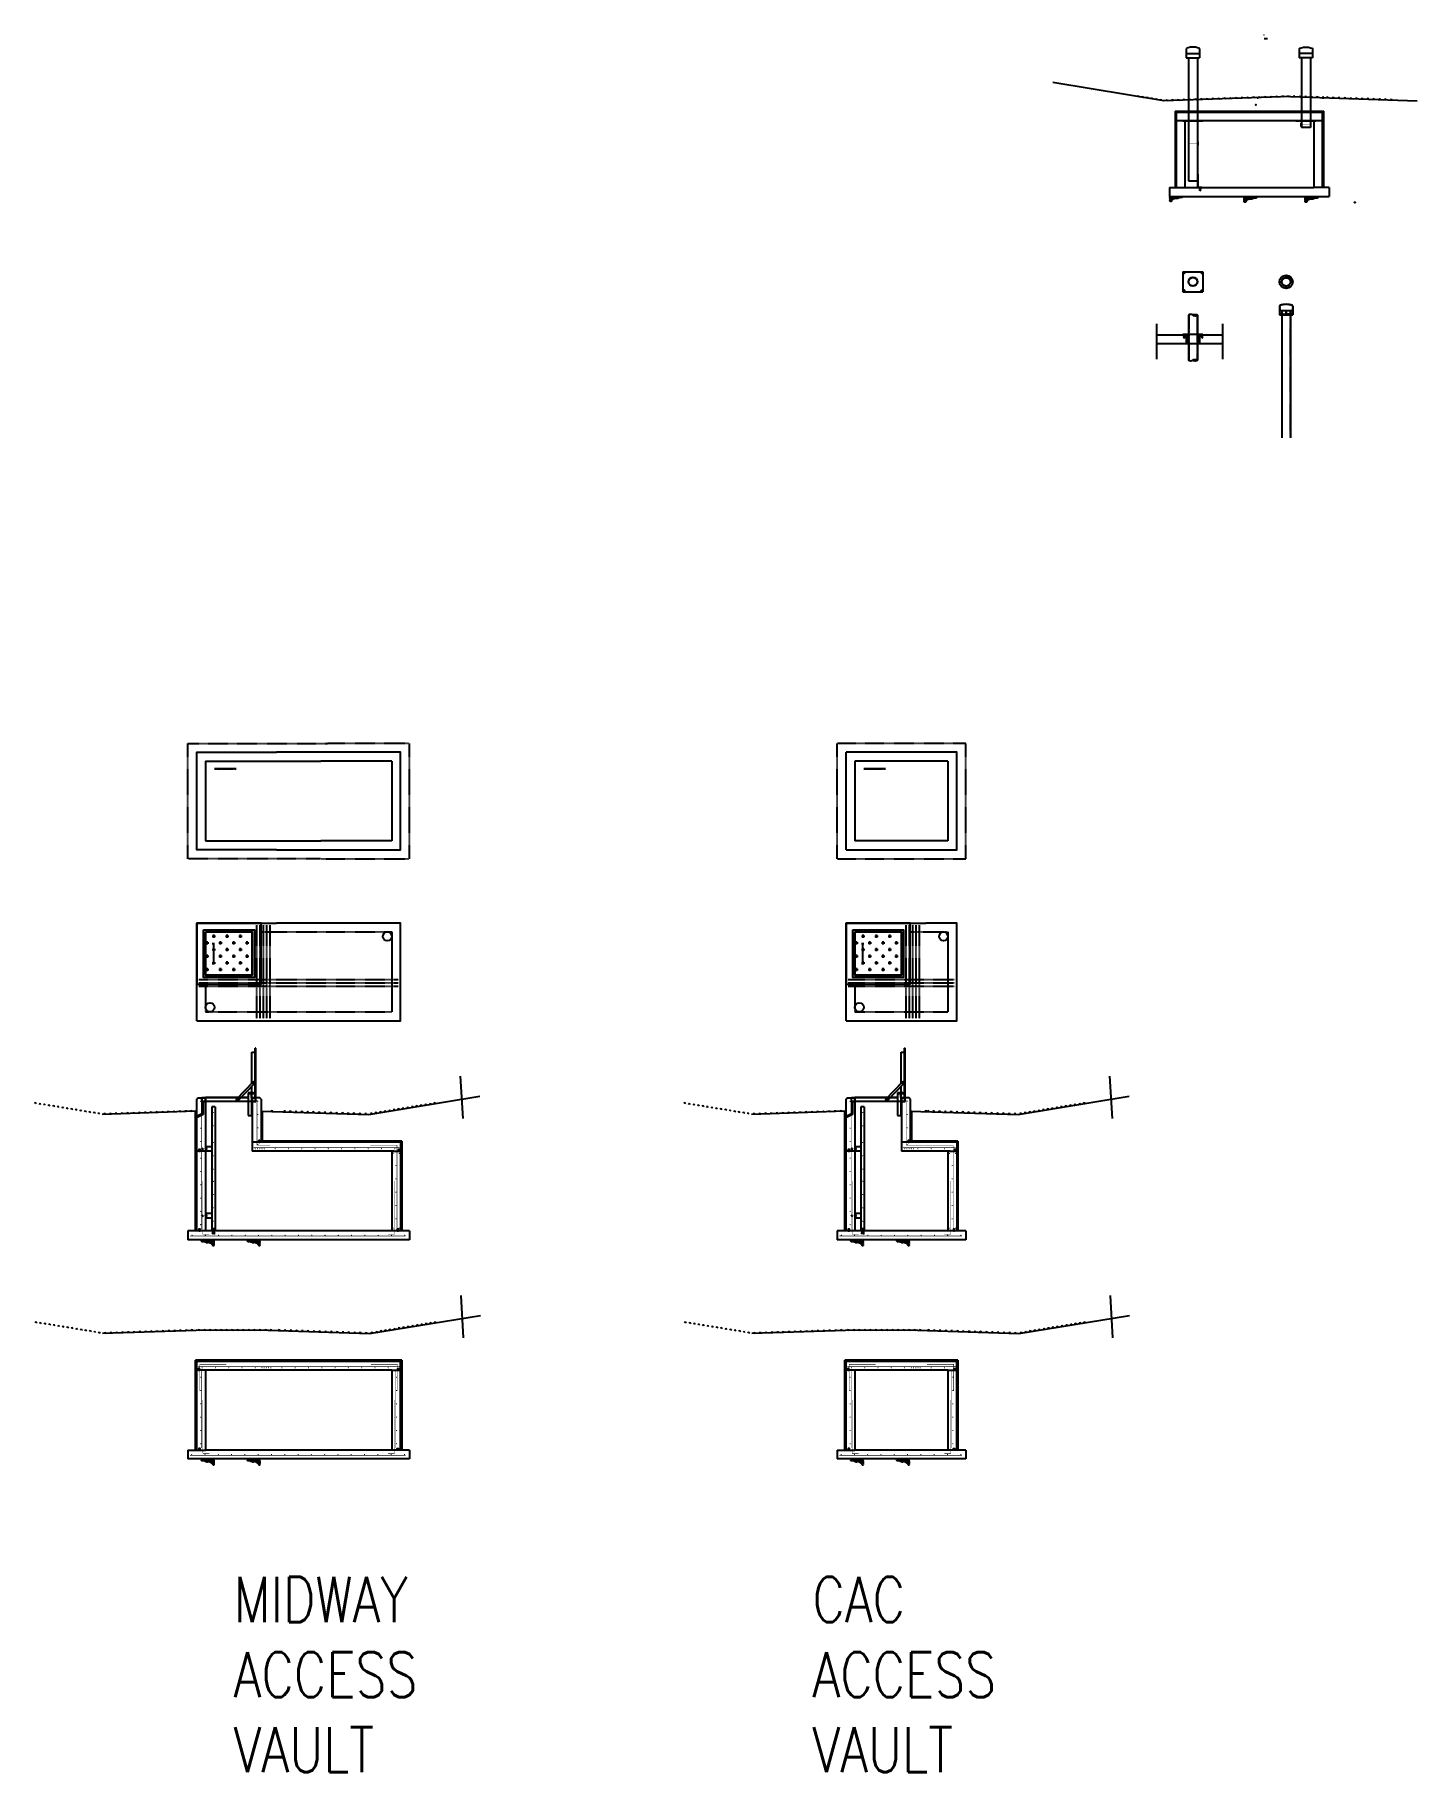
# Model space of a CAD drawing. Header units: inches. Extents: x -154 to 4403, y -620 to 1083.
# Drawn here: x 548 to 1795, y -484 to 1083 of the extents above; entities that cross this region are included whole.
import ezdxf

# ---------------------------------------------------------------- set-up
doc = ezdxf.new("R2010")
doc.units = ezdxf.units.IN
doc.header["$MEASUREMENT"] = 0
doc.linetypes.add('HIDDEN2', pattern=[0.1875, 0.125, -0.0625])
doc.linetypes.add('MDASH17', pattern=[0.09375, 0.0625, -0.03125])
for name, color, linetype in [('COE-01', 1, 'Continuous'), ('COE-01-HIDDEN', 1, 'HIDDEN2'), ('COE-02', 2, 'Continuous'), ('COE-03', 3, 'Continuous'), ('COE-04', 4, 'Continuous'), ('FH-TITLE', 151, 'Continuous'), ('MEXIST', 214, 'MDASH17'), ('S-DETL-PN01-HIDE', 3, 'HIDDEN2'), ('S-DETL-PN02', 4, 'Continuous'), ('S-DETL-PN03', 1, 'Continuous'), ('S-FOOTING', 2, 'HIDDEN2'), ('SNFILL', 3, 'Continuous'), ('UTILIDOR', 164, 'Continuous')]:
    doc.layers.add(name, color=color, linetype=linetype)
doc.styles.add('3_32', font='romans.shx', dxfattribs={"width": 0.8})

msp = doc.modelspace()

# ---------------------------------------------------------------- texts
at = {"layer": 'FH-TITLE', "char_height": 40.634, "attachment_point": 1, "style": '3_32'}
for s, insert in [('MIDWAY ACCESS VAULT', (727.2, -307.9)), ('CAC ACCESS VAULT', (1249.6, -307.9))]:
    msp.add_mtext_dynamic_manual_height_columns(s, width=59.245, gutter_width=0.469, heights=[0], dxfattribs=dict(at, insert=insert))

# ---------------------------------------------------------------- blocks, each defined once
blk = doc.blocks.new('structural_fill')
at = {"layer": 'SNFILL'}
for points in [[(0, -2.6), (0.1, -2.3), (0.2, -2), (0.4, -1.7), (0.7, -1.6), (1.3, -1.6), (1.6, -1.7), (1.9, -1.9), (1.7, -2.2), (1.4, -2.4), (1.1, -2.5), (0.8, -2.6), (0.6, -2.6), (0.3, -2.6), (0.1, -2.5)], [(0.1, -1.3), (0.1, -1), (0.2, -0.7), (0.4, -0.4), (0.7, -0.2), (1, -0.1), (1.6, -0.1), (1.9, -0.2), (2.2, -0.3), (2.4, -0.6), (2.2, -0.9), (1.9, -1.2), (1.6, -1.3), (1.3, -1.3), (1, -1.4), (0.7, -1.5), (0.4, -1.5), (0.1, -1.3), (0.1, -1.3)], [(0.1, -3.6), (0.1, -3.3), (0.2, -3.1), (0.5, -2.8), (0.8, -2.8), (1.1, -2.7), (1.3, -2.7), (1.6, -2.8), (1.6, -3.1), (1.6, -3.3), (1.3, -3.5), (1, -3.6), (0.8, -3.7), (0.5, -3.7), (0.2, -3.7), (0.1, -3.7)], [(0.2, -4.6), (0.1, -4.4), (0.2, -4.1), (0.5, -4), (0.8, -3.9), (1.3, -3.9), (1.6, -4), (1.6, -4.2), (1.3, -4.5), (1.1, -4.6), (0.8, -4.7), (0.5, -4.7), (0.3, -4.7), (0.2, -4.7)], [(1.9, -3), (1.7, -2.9), (1.6, -2.6), (1.6, -2.4), (1.9, -2.2), (2.1, -2.1), (2.4, -2), (2.7, -2), (3, -2.1), (3, -2.4), (2.9, -2.6), (2.7, -2.9), (2.5, -3), (2.2, -3), (2, -3)], [(2, -1.9), (1.8, -1.7), (1.8, -1.4), (2, -1.2), (2.3, -1.1), (2.8, -1.1), (3, -1.4), (2.8, -1.6), (2.6, -1.7), (2.3, -1.8), (2, -1.9), (2, -1.9)], [(2.7, -0.1), (3, -0.1), (3.2, -0.4), (3.3, -0.7), (3.1, -0.9), (2.8, -1), (2.6, -0.9), (2.4, -0.6), (2.3, -0.4), (2.5, -0.1), (2.7, 0)], [(3.4, -1), (3.6, -1), (3.9, -1), (4.1, -1.3), (4.2, -1.6), (4.1, -1.8), (3.9, -2.1), (3.6, -2.2), (3, -2.2), (2.7, -1.9), (2.8, -1.7), (3, -1.4), (3.2, -1.1), (3.3, -1)], [(4.1, 0), (4.4, 0), (4.7, -0.1), (4.9, -0.4), (4.8, -0.6), (4.5, -0.9), (4.2, -0.9), (4, -0.9), (3.7, -0.9), (3.4, -0.8), (3.3, -0.5), (3.4, -0.2), (3.7, -0.1), (4, 0), (4.2, 0)], [(5.2, -1.6), (4.9, -1.9), (4.7, -1.9), (4.4, -1.8), (4.3, -1.6), (4.3, -1.3), (4.4, -1), (4.7, -0.9), (4.9, -0.8), (5.2, -0.8), (5.5, -0.7), (5.8, -0.7), (6, -1), (5.9, -1.2), (5.7, -1.5), (5.5, -1.5), (5.3, -1.6)], [(6.1, 0), (6.4, -0.1), (6.6, -0.2), (6.7, -0.5), (6.4, -0.6), (6.1, -0.6), (5.9, -0.6), (5.6, -0.7), (5.3, -0.7), (5, -0.6), (4.9, -0.3), (5.2, -0.1), (5.5, -0.1), (5.7, 0), (6, 0), (6.1, 0)], [(6.8, -1.1), (7.1, -1.2), (7.4, -1.3), (7.5, -1.6), (7.2, -1.8), (6.9, -1.9), (6.6, -1.9), (6.3, -1.9), (6, -1.9), (5.7, -1.8), (5.8, -1.5), (6.1, -1.4), (6.4, -1.3), (6.7, -1.2), (6.7, -1.2)], [(6.8, -0.6), (7, -0.7), (7, -1), (6.7, -1.1), (6.4, -1.2), (6.2, -1.2), (5.9, -0.9), (6.1, -0.6), (6.4, -0.6), (6.6, -0.6), (6.8, -0.6)], [(7.5, 0), (7.7, -0.1), (8, -0.2), (8.1, -0.5), (7.9, -0.7), (7.6, -0.8), (7.3, -0.9), (7, -0.8), (7, -0.5), (7.1, -0.2), (7.3, -0.1), (7.4, 0)], [(8, -0.9), (8.3, -0.9), (8.7, -1), (8.6, -1.3), (8.3, -1.4), (8, -1.4), (7.4, -1.3), (7.3, -1), (7.6, -0.9), (7.9, -0.9)], [(9.3, 0), (9.6, -0.2), (9.9, -0.4), (10, -0.7), (9.7, -0.9), (9.4, -0.9), (9.1, -1), (8.5, -0.9), (8.1, -0.7), (8.2, -0.4), (8.2, -0.2), (8.5, -0.1), (8.8, 0), (9.4, 0)], [(11.2, 0), (11.5, -0.2), (11.7, -0.5), (11.4, -0.7), (11.1, -0.9), (10.2, -0.9), (10, -0.6), (10, -0.3), (10.3, -0.2), (10.6, -0.1), (10.9, -0.1), (11.1, 0)]]:
    blk.add_lwpolyline(points, dxfattribs=at)

# ---------------------------------------------------------------- hatches: boundary and pattern name
at = {"layer": 'COE-01'}
h = msp.add_hatch(dxfattribs=at)
h.set_pattern_fill('ANSI31', color=256, scale=15.748, style=0)
h.set_pattern_definition([(45, (-118.3317, 1246.8891), (-1.3919397, 1.3919397), [])])
h.paths.add_polyline_path([(1711, 1014.4), (1699, 1014.4), (1699, 1013.4), (1710, 1013.4), (1710, 945.4), (1711, 945.4)])
h.paths.add_polyline_path([(1699, 1014.4), (1691, 1014.4), (1691, 1013.4), (1699, 1013.4)])
h.paths.add_polyline_path([(1691, 1014.4), (1597, 1014.4), (1597, 1013.4), (1691, 1013.4)])
h.paths.add_polyline_path([(1597, 1014.4), (1589, 1014.4), (1589, 1013.4), (1597, 1013.4)])
h.paths.add_polyline_path([(1589, 1014.4), (1577, 1014.4), (1577, 945.4), (1578, 945.4), (1578, 1013.4), (1589, 1013.4)])
h = msp.add_hatch(dxfattribs=at)
h.set_pattern_fill('ANSI37', color=256, scale=3, angle=45, style=0)
h.set_pattern_definition([(90, (-16528717.33643, -47521454.5182), (-0.375, 6e-17), []), (180, (-16528717.33643, -47521454.5182), (-6e-17, -0.375), [])])
h.paths.add_polyline_path([(1677.2, 866.1), (1677.2, 864.3, -0.396021), (1681.1, 860.4), (1682.8, 860.4, 0.401535)])
h = msp.add_hatch(dxfattribs=at)
h.set_pattern_fill('ANSI31', color=256, style=0)
h.set_pattern_definition([(45, (-16528717.33643, -47521454.51821), (-0.08838834764832, 0.08838834764832), [])])
h.paths.add_polyline_path([(1599, 812.5), (1597, 812.5), (1597, 809.7), (1599, 809.7)])
h.paths.add_polyline_path([(1589, 812.5), (1587, 812.5), (1587, 809.7), (1589, 809.7)])
h = msp.add_hatch(dxfattribs=at)
h.set_pattern_fill('ANSI31', color=256, scale=6, style=0)
h.set_pattern_definition([(45, (-16528717.3364, -47521454.5182), (-0.53033008589, 0.53033008589), [])])
h.paths.add_polyline_path([(1599, 809.7), (1597, 809.7), (1597, 804.5), (1599, 804.5)])
h.paths.add_polyline_path([(1589, 809.7), (1587, 809.7), (1587, 804.5), (1589, 804.5)])
h = msp.add_hatch(dxfattribs=at)
h.set_pattern_fill('ANSI31', color=256, scale=15.748, style=0)
h.set_pattern_definition([(135, (1382.7131, 1342.7008), (1.3919397, 1.3919397), [])])
h.paths.add_polyline_path([(692.9, 112.2), (693.9, 112.2), (693.9, 4.2), (692.9, 4.2)])
h = msp.add_hatch(dxfattribs=at)
h.set_pattern_fill('ANSI31', color=256, scale=15.748, style=0)
h.set_pattern_definition([(45, (-16529504.1282, -47523374.146), (-1.391939698766, 1.391939698766), [])])
h.paths.add_polyline_path([(878.9, 85.2), (752.9, 85.2), (752.9, 112.2), (751.9, 112.3), (751.9, 84.2), (877.9, 84.2), (877.9, 19.2), (878.9, 19.2)])
h = msp.add_hatch(dxfattribs=at)
h.set_pattern_fill('ANSI31', color=256, scale=15.748, style=0)
h.set_pattern_definition([(135, (1968.7718, 1342.7008), (1.3919397, 1.3919397), [])])
h.paths.add_polyline_path([(1278.9, 112.2), (1279.9, 112.2), (1279.9, 4.2), (1278.9, 4.2)])
h = msp.add_hatch(dxfattribs=at)
h.set_pattern_fill('ANSI31', color=256, scale=15.748, style=0)
h.set_pattern_definition([(45, (-16528918.0695, -47523374.146), (-1.391939698766, 1.391939698766), [])])
h.paths.add_polyline_path([(1380.9, 85.2), (1338.9, 85.2), (1338.9, 112.2), (1337.9, 112.3), (1337.9, 84.2), (1379.9, 84.2), (1379.9, 4.2), (1380.9, 4.2)])
for points in [[(750.8, 85.7), (749.8, 85.7), (749.8, 84.2), (750.8, 84.2)], [(1336.9, 85.7), (1335.9, 85.7), (1335.9, 84.2), (1336.9, 84.2)], [(696.9, 77.8), (695.9, 77.8), (695.9, 76.3), (696.9, 76.3)], [(876.9, 77.7), (875.9, 77.7), (875.9, 76.2), (876.9, 76.2)], [(1282.9, 77.8), (1281.9, 77.8), (1281.9, 76.3), (1282.9, 76.3)], [(1378.9, 77.7), (1377.9, 77.7), (1377.9, 76.2), (1378.9, 76.2)], [(696.9, 5.8), (695.9, 5.8), (695.9, 4.3), (696.9, 4.3)], [(875.9, 5.7), (874.9, 5.7), (874.9, 4.2), (875.9, 4.2)], [(1282.9, 5.8), (1281.9, 5.8), (1281.9, 4.3), (1282.9, 4.3)], [(1377.9, 5.7), (1376.9, 5.7), (1376.9, 4.2), (1377.9, 4.2)], [(696.4, -119.9), (695.4, -119.9), (695.4, -121.4), (696.4, -121.4)], [(875.4, -119.9), (876.4, -119.9), (876.4, -121.4), (875.4, -121.4)], [(1282.4, -119.9), (1281.4, -119.9), (1281.4, -121.4), (1282.4, -121.4)], [(1377.4, -119.9), (1378.4, -119.9), (1378.4, -121.4), (1377.4, -121.4)], [(696.9, -191.9), (695.9, -191.9), (695.9, -193.4), (696.9, -193.4)], [(874.9, -191.9), (875.9, -191.9), (875.9, -193.4), (874.9, -193.4)], [(1282.9, -191.9), (1281.9, -191.9), (1281.9, -193.4), (1282.9, -193.4)], [(1376.9, -191.9), (1377.9, -191.9), (1377.9, -193.4), (1376.9, -193.4)]]:
    msp.add_hatch(color=256, dxfattribs=at).paths.add_polyline_path(points)
h = msp.add_hatch(dxfattribs=at)
h.set_pattern_fill('ANSI31', color=256, scale=15.748, style=0)
h.set_pattern_definition([(135, (1382.7131, 1130.0278), (1.3919397, 1.3919397), [])])
h.paths.add_polyline_path([(692.9, -112.4), (693.9, -112.4), (693.9, -193.4), (692.9, -193.4)])
h = msp.add_hatch(dxfattribs=at)
h.set_pattern_fill('ANSI31', color=256, scale=15.748, style=0)
h.set_pattern_definition([(45, (-16529564.1282, -47523586.8188), (-1.391939698766, 1.391939698766), [])])
h.paths.add_polyline_path([(878.9, -112.4), (758.9, -112.4), (693.9, -112.4), (693.9, -113.4), (757.9, -113.4), (877.9, -113.4), (877.9, -193.4), (878.9, -193.4)])
h = msp.add_hatch(dxfattribs=at)
h.set_pattern_fill('ANSI31', color=256, scale=15.748, style=0)
h.set_pattern_definition([(135, (1968.7718, 1130.0278), (1.3919397, 1.3919397), [])])
h.paths.add_polyline_path([(1278.9, -112.4), (1279.9, -112.4), (1279.9, -193.4), (1278.9, -193.4)])
h = msp.add_hatch(dxfattribs=at)
h.set_pattern_fill('ANSI31', color=256, scale=15.748, style=0)
h.set_pattern_definition([(45, (-16528978.0695, -47523586.8188), (-1.391939698766, 1.391939698766), [])])
h.paths.add_polyline_path([(1380.9, -112.4), (1344.9, -112.4), (1279.9, -112.4), (1279.9, -113.4), (1343.9, -113.4), (1379.9, -113.4), (1379.9, -193.4), (1380.9, -193.4)])
at = {"layer": 'S-DETL-PN03'}
h = msp.add_hatch(dxfattribs=at)
h.set_pattern_fill('CROSS', color=256, scale=24, style=0)
h.set_pattern_definition([(0, (701.9314, 0), (6, 6), [3, -9]), (90, (703.4314, -1.5), (-6, 6), [3, -9])])
h.paths.add_polyline_path([(743.9, 273.9), (701.9, 273.9), (701.9, 234.9), (743.9, 234.9)])
h = msp.add_hatch(dxfattribs=at)
h.set_pattern_fill('CROSS', color=256, scale=24, style=0)
h.set_pattern_definition([(0, (1287.99, 0), (6, 6), [3, -9]), (90, (1289.49, -1.5), (-6, 6), [3, -9])])
h.paths.add_polyline_path([(1329.9, 273.9), (1287.9, 273.9), (1287.9, 234.9), (1329.9, 234.9)])

# ---------------------------------------------------------------- linework, layer by layer
for p, q in [((701.9, 428), (701.9, 356)), ((701.9, 428), (701.9, 392)), ((869.9, 428), (869.9, 356)), ((1287.9, 428), (1287.9, 356)), ((1287.9, 428), (1287.9, 392)), ((1371.9, 428), (1371.9, 356)), ((712.1, 421), (726.9, 421)), ((1298.2, 421), (1312.9, 421)), ((869.9, 273.9), (869.9, 201.9)), ((1371.9, 273.9), (1371.9, 201.9))]:
    msp.add_line(p, q)
at = {"layer": 'COE-01'}
for p, q in [((1587, 1070.4), (1587, 1062.4)), ((1587, 1066.4), (1599, 1066.4)), ((1599, 1070.4), (1599, 1062.4)), ((1689, 1070.4), (1689, 1062.4)), ((1701, 1066.4), (1689, 1066.4)), ((1701, 1070.4), (1701, 1062.4)), ((1587, 1062.4), (1599, 1062.4)), ((1589, 1062.4), (1589, 951.4)), ((1597, 1062.4), (1597, 951.4)), ((1701, 1062.4), (1689, 1062.4)), ((1691, 1062.4), (1691, 999.4)), ((1699, 1062.4), (1699, 999.4)), ((1651, 1026.4), (1652, 1026.4)), ((1710, 1026.4), (1711, 1026.4)), ((1577, 1014.4), (1711, 1014.4)), ((1577, 1014.4), (1577, 945.4)), ((1584, 1005.4), (1584, 1005.1)), ((1602, 1005.4), (1602, 1005.1)), ((1686, 1005.4), (1686, 1005.1)), ((1704, 1005.4), (1704, 1005.1)), ((1589, 951.4), (1597, 951.4)), ((1671.1, 838.5), (1671.1, 830.5)), ((1671.1, 834.5), (1683.1, 834.5)), ((1673.1, 834.5), (1673.1, 719.5)), ((1681.1, 834.5), (1681.1, 719.5)), ((1683.1, 838.5), (1683.1, 830.5)), ((1589, 830.2), (1589, 789.6)), ((1597, 830.2), (1597, 789.6)), ((1671.1, 830.5), (1683.1, 830.5)), ((1584, 812.5), (1584, 812.8)), ((1587, 812.5), (1587, 804.5)), ((1587, 809.7), (1589, 809.7)), ((1597, 809.7), (1599, 809.7)), ((1599, 812.5), (1599, 804.5)), ((1602, 812.5), (1602, 812.8)), ((710.5, 422), (710.5, 420)), ((728.5, 421), (710.5, 421)), ((728.5, 422), (728.5, 420)), ((1296.6, 422), (1296.6, 420)), ((1314.6, 421), (1296.6, 421)), ((1314.6, 422), (1314.6, 420)), ((707.9, 263.4), (709.9, 263.4)), ((708.9, 263.4), (708.9, 245.4)), ((1293.9, 263.4), (1295.9, 263.4)), ((1294.9, 263.4), (1294.9, 245.4)), ((707.9, 245.4), (709.9, 245.4)), ((1293.9, 245.4), (1295.9, 245.4)), ((743.6, 137.5), (743.6, 165.4)), ((743.6, 165.4), (746.6, 165.4)), ((746.9, 169), (746.6, 169)), ((746.6, 124.2), (746.6, 169)), ((746.9, 169), (747.1, 169)), ((746.9, 124), (746.9, 169)), ((747.1, 124.5), (747.1, 169)), ((1329.7, 137.5), (1329.7, 165.4)), ((1329.7, 165.4), (1332.7, 165.4)), ((1332.9, 169), (1332.7, 169)), ((1332.7, 124.2), (1332.7, 169)), ((1332.9, 169), (1333.2, 169)), ((1332.9, 124), (1332.9, 169)), ((1333.2, 124.5), (1333.2, 169)), ((744.4, 138.3), (729.8, 123.2)), ((745.8, 136.9), (731.2, 121.9)), ((740.4, 128.8), (740.4, 108.4)), ((743.4, 128.8), (740.4, 128.8)), ((745.1, 128.8), (741.9, 128.8)), ((745.1, 128), (741.9, 127.9)), ((743.4, 134.3), (743.4, 118.2)), ((743.9, 128.9), (743.4, 128.9)), ((743.4, 124.5), (743.4, 128.8)), ((743.6, 128), (743.6, 134.7)), ((746.6, 128), (743.6, 128)), ((1330.5, 138.3), (1315.8, 123.2)), ((1331.9, 136.9), (1317.3, 121.9)), ((1326.4, 128.8), (1326.4, 108.4)), ((1329.4, 128.8), (1326.4, 128.8)), ((1331.2, 128.8), (1327.9, 128.8)), ((1331.2, 128), (1327.9, 127.9)), ((1329.4, 134.3), (1329.4, 118.2)), ((1329.9, 128.9), (1329.4, 128.9)), ((1329.4, 124.5), (1329.4, 128.8)), ((1329.7, 128), (1329.7, 134.7)), ((1332.7, 128), (1329.7, 128)), ((698.6, 110), (692.5, 106.8)), ((693.9, 112.2), (692.9, 112.2)), ((698.6, 120.9), (698.6, 124.5)), ((698.6, 124.5), (702.1, 124.5)), ((698.6, 120.9), (698.6, 124.5)), ((701.9, 120.9), (698.6, 120.9)), ((698.6, 120.9), (698.6, 110)), ((698.6, 120.9), (702.1, 120.9)), ((698.9, 124.2), (701.9, 124.2)), ((698.9, 121.2), (698.9, 124.2)), ((698.9, 121.2), (701.9, 121.2)), ((699.6, 120.9), (699.6, 109.4)), ((733.9, 124.5), (701.9, 124.5)), ((701.9, 121.2), (701.9, 124.2)), ((702.1, 120.9), (702.1, 124.5)), ((733.6, 124.2), (702.1, 124.2)), ((743.2, 120.9), (702.1, 120.9)), ((740.4, 124.2), (733.5, 124.2)), ((740.4, 124.5), (733.7, 124.5)), ((743.6, 120.9), (743.4, 120.9)), ((743.4, 118.2), (743.4, 108.4)), ((743.9, 124.5), (743.6, 124.5)), ((743.6, 120.9), (743.6, 124.5)), ((743.6, 124.5), (747.1, 124.5)), ((743.6, 120.9), (747.1, 120.9)), ((743.9, 121.2), (743.9, 124.2)), ((743.9, 124.2), (746.9, 124.2)), ((743.9, 121.2), (746.9, 121.2)), ((746.6, 124), (746.6, 124.2)), ((746.6, 124), (746.9, 124)), ((746.6, 124), (746.6, 124)), ((746.9, 121.2), (746.9, 124.2)), ((747.1, 120.9), (747.1, 124.5)), ((752.9, 112.2), (751.9, 112.2)), ((752.9, 112.2), (752.9, 85.2)), ((1284.7, 110), (1278.6, 106.8)), ((1279.9, 112.2), (1278.9, 112.2)), ((1284.7, 120.9), (1284.7, 124.5)), ((1284.7, 124.5), (1288.2, 124.5)), ((1284.7, 120.9), (1284.7, 124.5)), ((1287.9, 120.9), (1284.7, 120.9)), ((1284.7, 120.9), (1284.7, 110)), ((1284.7, 120.9), (1288.2, 120.9)), ((1284.9, 124.2), (1287.9, 124.2)), ((1284.9, 121.2), (1284.9, 124.2)), ((1284.9, 121.2), (1287.9, 121.2)), ((1285.7, 120.9), (1285.7, 109.4)), ((1319.9, 124.5), (1287.9, 124.5)), ((1287.9, 121.2), (1287.9, 124.2)), ((1288.2, 120.9), (1288.2, 124.5)), ((1319.7, 124.2), (1288.2, 124.2)), ((1329.3, 120.9), (1288.2, 120.9)), ((1326.4, 124.2), (1319.6, 124.2)), ((1326.4, 124.5), (1319.8, 124.5)), ((1329.7, 120.9), (1329.4, 120.9)), ((1329.4, 118.2), (1329.4, 108.4)), ((1329.9, 124.5), (1329.7, 124.5)), ((1329.7, 120.9), (1329.7, 124.5)), ((1329.7, 124.5), (1333.2, 124.5)), ((1329.7, 120.9), (1333.2, 120.9)), ((1329.9, 121.2), (1329.9, 124.2)), ((1329.9, 124.2), (1332.9, 124.2)), ((1329.9, 121.2), (1332.9, 121.2)), ((1332.7, 124), (1332.7, 124.2)), ((1332.7, 124), (1332.9, 124)), ((1332.7, 124), (1332.7, 124)), ((1332.9, 121.2), (1332.9, 124.2)), ((1333.2, 120.9), (1333.2, 124.5)), ((1338.9, 112.2), (1337.9, 112.2)), ((1338.9, 112.2), (1338.9, 85.2)), ((699.6, 109.4), (692.5, 105.7)), ((740.4, 108.4), (743.4, 108.4)), ((743.9, 108.4), (743.4, 108.4)), ((1285.7, 109.4), (1278.6, 105.7)), ((1326.4, 108.4), (1329.4, 108.4)), ((1329.9, 108.4), (1329.4, 108.4)), ((878.9, 85.2), (752.9, 85.2)), ((878.9, 85.2), (878.9, 4.2)), ((1380.9, 85.2), (1338.9, 85.2)), ((1380.9, 85.2), (1380.9, 4.2)), ((758.3, -85.4), (693.3, -85.5)), ((1344.4, -85.4), (1279.4, -85.5)), ((878.9, -112.4), (692.9, -112.4)), ((878.9, -112.4), (878.9, -193.4)), ((1380.9, -112.4), (1278.9, -112.4)), ((1380.9, -112.4), (1380.9, -193.4))]:
    msp.add_line(p, q, dxfattribs=at)
at = {"layer": 'COE-01', "linetype": 'Continuous'}
for p, q in [((1711, 945.4), (1711, 1014.4)), ((692.9, 4.2), (692.9, 112.2)), ((1278.9, 4.2), (1278.9, 112.2)), ((692.9, -193.4), (692.9, -112.4)), ((1278.9, -193.4), (1278.9, -112.4))]:
    msp.add_line(p, q, dxfattribs=at)
at = {"layer": 'COE-01'}
for points in [[(1681, 1027.4), (1566.6, 1023.6), (1466.5, 1040)], [(1681, 1027.4), (1795.5, 1023.6)], [(1602, 1005.4), (1584, 1005.4)], [(1602, 1005.1), (1584, 1005.1)], [(1704, 1005.4), (1686, 1005.4)], [(1704, 1005.1), (1686, 1005.1)], [(1699, 999.4), (1691, 999.4)], [(1602, 812.8), (1584, 812.8)], [(1602, 804.5), (1584, 804.5)], [(751.9, 112.3), (849.3, 109.4), (949.4, 125.8)], [(1337.9, 112.3), (1435.4, 109.4), (1535.5, 125.8)], [(692.9, 112.2), (608.5, 109.4)], [(1278.9, 112.2), (1194.5, 109.4)], [(749.8, 84.2), (750.8, 84.2), (750.8, 85.7), (749.8, 85.7), (749.8, 84.2)], [(1335.9, 84.2), (1336.9, 84.2), (1336.9, 85.7), (1335.9, 85.7), (1335.9, 84.2)], [(695.9, 76.3), (696.9, 76.3), (696.9, 77.8), (695.9, 77.8), (695.9, 76.3)], [(875.9, 76.2), (876.9, 76.2), (876.9, 77.7), (875.9, 77.7), (875.9, 76.2)], [(1281.9, 76.3), (1282.9, 76.3), (1282.9, 77.8), (1281.9, 77.8), (1281.9, 76.3)], [(1377.9, 76.2), (1378.9, 76.2), (1378.9, 77.7), (1377.9, 77.7), (1377.9, 76.2)], [(695.9, 4.3), (696.9, 4.3), (696.9, 5.8), (695.9, 5.8), (695.9, 4.3)], [(874.9, 4.2), (875.9, 4.2), (875.9, 5.7), (874.9, 5.7), (874.9, 4.2)], [(1281.9, 4.3), (1282.9, 4.3), (1282.9, 5.8), (1281.9, 5.8), (1281.9, 4.3)], [(1376.9, 4.2), (1377.9, 4.2), (1377.9, 5.7), (1376.9, 5.7), (1376.9, 4.2)], [(758.3, -85.4), (849.8, -88.2), (949.9, -71.9)], [(1344.4, -85.4), (1435.8, -88.2), (1535.9, -71.9)], [(693.3, -85.5), (608.9, -88.2)], [(1279.4, -85.5), (1195, -88.2)], [(695.4, -121.4), (696.4, -121.4), (696.4, -119.9), (695.4, -119.9), (695.4, -121.4)], [(876.4, -121.4), (875.4, -121.4), (875.4, -119.9), (876.4, -119.9), (876.4, -121.4)], [(1281.4, -121.4), (1282.4, -121.4), (1282.4, -119.9), (1281.4, -119.9), (1281.4, -121.4)], [(1378.4, -121.4), (1377.4, -121.4), (1377.4, -119.9), (1378.4, -119.9), (1378.4, -121.4)], [(695.9, -193.4), (696.9, -193.4), (696.9, -191.9), (695.9, -191.9), (695.9, -193.4)], [(875.9, -193.4), (874.9, -193.4), (874.9, -191.9), (875.9, -191.9), (875.9, -193.4)], [(1281.9, -193.4), (1282.9, -193.4), (1282.9, -191.9), (1281.9, -191.9), (1281.9, -193.4)], [(1377.9, -193.4), (1376.9, -193.4), (1376.9, -191.9), (1377.9, -191.9), (1377.9, -193.4)]]:
    msp.add_lwpolyline(points, dxfattribs=at)
at = {"layer": 'COE-01', "linetype": 'Continuous', "flags": 128}
for points in [[(692.5, 106.8), (692.5, 105.7)], [(1278.6, 106.8), (1278.6, 105.7)]]:
    msp.add_lwpolyline(points, dxfattribs=at)
at = {"layer": 'COE-01'}
for centre, radius in [((741.9, 128.4), 0.442), ((745.1, 137.6), 0.734), ((745.1, 128.4), 0.442), ((1327.9, 128.4), 0.442), ((1331.2, 137.6), 0.734), ((1331.2, 128.4), 0.442), ((730.5, 122.5), 0.734), ((746.8, 124.1), 0.125), ((1316.6, 122.5), 0.734), ((1332.8, 124.1), 0.125)]:
    msp.add_circle(centre, radius, dxfattribs=at)
for centre, start, end in [((745.1, 137.6), 315.8677, 135.8677), ((1331.2, 137.6), 315.8677, 135.8677), ((730.5, 122.5), 135.8677, 315.8677), ((1316.6, 122.5), 135.8677, 315.8677)]:
    msp.add_arc(centre, 0.984, start, end, dxfattribs=at)
for centre, major_axis, ratio, start_param, end_param in [((1593, 1070.4), (-6, 0), 0.261383, 3.141593, 6.283185), ((1591, 830.2), (2, 0), 0.377188, 0, 3.141593), ((1677.1, 838.5), (6, 0), 0.261383, 0, 3.141593)]:
    msp.add_ellipse(centre, major_axis=major_axis, ratio=ratio, start_param=start_param, end_param=end_param, dxfattribs=at)
at = {"layer": 'COE-01', "extrusion": (0, 0, -1)}
for centre, major_axis, ratio, start_param, end_param in [((1695, 1070.4), (6, 0), 0.261383, 3.141593, 6.283185), ((1591, 789.6), (2, 0), 0.377188, 0, 3.141593)]:
    msp.add_ellipse(centre, major_axis=major_axis, ratio=ratio, start_param=start_param, end_param=end_param, dxfattribs=at)
at = {"layer": 'COE-01'}
for centre in [(1595, 830.2), (1595, 789.6)]:
    msp.add_ellipse(centre, major_axis=(2, 0), ratio=0.377188, dxfattribs=at)
at = {"layer": 'COE-01-HIDDEN'}
for p, q in [((1671.3, 838.5), (1671.3, 830.5)), ((1671.3, 831.4), (1682.8, 831.4)), ((1673.3, 834.5), (1673.3, 719.5)), ((1676.9, 831.5), (1677.2, 831.5)), ((1680.8, 834.5), (1680.8, 719.5)), ((1682.8, 838.5), (1682.8, 830.5)), ((1589.3, 830.5), (1589.3, 789.3)), ((1596.8, 829.8), (1596.8, 790)), ((747.9, 279.9), (747.9, 195.9)), ((750.9, 279.9), (750.9, 195.9)), ((753.9, 279.9), (753.9, 195.9)), ((756.9, 279.9), (756.9, 195.9)), ((759.9, 279.9), (759.9, 195.9)), ((1333.9, 279.9), (1333.9, 195.9)), ((1336.9, 279.9), (1336.9, 195.9)), ((1339.9, 279.9), (1339.9, 195.9)), ((1342.9, 279.9), (1342.9, 195.9)), ((1345.9, 279.9), (1345.9, 195.9)), ((695.9, 230.9), (875.9, 230.9)), ((695.9, 227.9), (875.9, 227.9)), ((695.9, 224.9), (875.9, 224.9)), ((1281.9, 230.9), (1377.9, 230.9)), ((1281.9, 227.9), (1377.9, 227.9)), ((1281.9, 224.9), (1377.9, 224.9))]:
    msp.add_line(p, q, dxfattribs=at)
for points in [[(1676.9, 834.5), (1676.9, 831.5)], [(1677.2, 834.5), (1677.2, 831.5)]]:
    msp.add_lwpolyline(points, dxfattribs=at)
for centre, radius in [((1593, 860.4), 3.75), ((1677.1, 860.3), 5.75), ((1677.1, 860.3), 3.75)]:
    msp.add_circle(centre, radius, dxfattribs=at)
msp.add_open_spline([(1682.8, 838.5), (1682.8, 838.5), (1682.8, 838.6), (1682.7, 838.7), (1682.7, 838.7), (1682.5, 838.9), (1682.4, 838.9), (1681.9, 839.2), (1681.5, 839.3), (1680.4, 839.6), (1679.7, 839.7), (1677.9, 839.8), (1676.7, 839.9), (1674.5, 839.7), (1673.5, 839.6), (1672.4, 839.2), (1672, 839.1), (1671.6, 838.9), (1671.5, 838.8), (1671.4, 838.6), (1671.3, 838.6), (1671.3, 838.5), (1671.3, 838.5), (1671.3, 838.5)], degree=3, knots=[0, 0, 0, 0, 0.160276, 0.160276, 0.320553, 0.320553, 0.480829, 0.480829, 0.858996, 0.858996, 1.237163, 1.237163, 1.816629, 1.816629, 2.396095, 2.396095, 2.678343, 2.678343, 2.910671, 2.910671, 3.070584, 3.070584, 3.141593, 3.141593, 3.141593, 3.141593], dxfattribs=at)
at = {"layer": 'COE-02'}
for p, q in [((1597, 953.2), (1597.4, 953.6)), ((1597, 953), (1597.4, 953.4)), ((1597, 947.6), (1597.4, 947.9)), ((1597, 947.4), (1597.4, 947.7)), ((931.7, 143.7), (933.9, 105.6)), ((1517.8, 143.7), (1520, 105.6)), ((932.2, -54), (934.4, -92.1)), ((1518.2, -54), (1520.4, -92.1))]:
    msp.add_line(p, q, dxfattribs=at)
for points in [[(1543.8, 1027.3), (1543, 1028.1)], [(1543.8, 1027.3), (1543.8, 1028.5)], [(1543.8, 1027.3), (1544.6, 1028.1)], [(1547.9, 1026.7), (1547.1, 1027.5)], [(1547.9, 1026.7), (1547.9, 1027.8)], [(1547.9, 1026.7), (1548.7, 1027.5)], [(1551.9, 1026), (1551.1, 1026.8)], [(1551.9, 1026), (1551.9, 1027.1)], [(1551.9, 1026), (1552.7, 1026.8)], [(1556, 1025.3), (1555.2, 1026.1)], [(1556, 1025.3), (1556, 1026.5)], [(1556, 1025.3), (1556.8, 1026.1)], [(1560.1, 1024.7), (1559.3, 1025.5)], [(1560.1, 1024.7), (1560.1, 1025.8)], [(1560.1, 1024.7), (1560.9, 1025.5)], [(1564.2, 1024), (1563.4, 1024.8)], [(1564.2, 1024), (1564.2, 1025.1)], [(1564.2, 1024), (1565, 1024.8)], [(1569.4, 1023.7), (1568.6, 1024.5)], [(1569.4, 1023.7), (1569.4, 1024.8)], [(1569.4, 1023.7), (1570.2, 1024.5)], [(1574.7, 1023.9), (1573.9, 1024.7)], [(1574.7, 1023.9), (1574.7, 1025)], [(1574.7, 1023.9), (1575.5, 1024.7)], [(1579.9, 1024), (1579.1, 1024.8)], [(1579.9, 1024), (1579.9, 1025.2)], [(1579.9, 1024), (1580.7, 1024.8)], [(1585.1, 1024.2), (1584.3, 1025)], [(1585.1, 1024.2), (1585.1, 1025.3)], [(1585.1, 1024.2), (1585.9, 1025)], [(1590.4, 1024.4), (1589.6, 1025.2)], [(1590.4, 1024.4), (1590.4, 1025.5)], [(1590.4, 1024.4), (1591.1, 1025.2)], [(1595.6, 1024.6), (1594.8, 1025.3)], [(1595.6, 1024.6), (1595.6, 1025.7)], [(1595.6, 1024.6), (1596.4, 1025.3)], [(1600.8, 1024.7), (1600, 1025.5)], [(1600.8, 1024.7), (1600.8, 1025.9)], [(1600.8, 1024.7), (1601.6, 1025.5)], [(1606, 1024.9), (1605.3, 1025.7)], [(1606, 1024.9), (1606, 1026)], [(1606, 1024.9), (1606.8, 1025.7)], [(1611.3, 1025.1), (1610.5, 1025.9)], [(1611.3, 1025.1), (1611.3, 1026.2)], [(1611.3, 1025.1), (1612.1, 1025.9)], [(1616.5, 1025.2), (1615.7, 1026)], [(1616.5, 1025.2), (1616.5, 1026.4)], [(1616.5, 1025.2), (1617.3, 1026)], [(1621.7, 1025.4), (1620.9, 1026.2)], [(1621.7, 1025.4), (1621.7, 1026.5)], [(1621.7, 1025.4), (1622.5, 1026.2)], [(1627, 1025.6), (1626.2, 1026.4)], [(1627, 1025.6), (1627, 1026.7)], [(1627, 1025.6), (1627.8, 1026.4)], [(1632.2, 1025.8), (1631.4, 1026.6)], [(1632.2, 1025.8), (1632.2, 1026.9)], [(1632.2, 1025.8), (1633, 1026.6)], [(1637.4, 1025.9), (1636.6, 1026.7)], [(1637.4, 1025.9), (1637.4, 1027.1)], [(1637.4, 1025.9), (1638.2, 1026.7)], [(1642.7, 1026.1), (1641.9, 1026.9)], [(1642.7, 1026.1), (1642.7, 1027.2)], [(1642.7, 1026.1), (1643.5, 1026.9)], [(1647.9, 1026.3), (1647.1, 1027.1)], [(1647.9, 1026.3), (1647.9, 1027.4)], [(1647.9, 1026.3), (1648.7, 1027.1)], [(1653.1, 1026.5), (1652.3, 1027.3)], [(1653.1, 1026.5), (1653.1, 1027.6)], [(1653.1, 1026.5), (1653.9, 1027.3)], [(1658.4, 1026.6), (1657.6, 1027.4)], [(1658.4, 1026.6), (1658.4, 1027.8)], [(1658.4, 1026.6), (1659.2, 1027.4)], [(1663.6, 1026.8), (1662.8, 1027.6)], [(1663.6, 1026.8), (1663.6, 1027.9)], [(1663.6, 1026.8), (1664.4, 1027.6)], [(1668.8, 1027), (1668, 1027.8)], [(1668.8, 1027), (1668.8, 1028.1)], [(1668.8, 1027), (1669.6, 1027.8)], [(1674.1, 1027.1), (1673.3, 1027.9)], [(1674.1, 1027.1), (1674.1, 1028.3)], [(1674.1, 1027.1), (1674.9, 1027.9)], [(1679.3, 1027.3), (1678.5, 1028.1)], [(1679.3, 1027.3), (1679.3, 1028.4)], [(1679.3, 1027.3), (1680.1, 1028.1)], [(1684.5, 1027.3), (1683.7, 1028.1)], [(1684.5, 1027.3), (1684.5, 1028.4)], [(1684.5, 1027.3), (1685.3, 1028.1)], [(1689.7, 1027.1), (1688.9, 1027.9)], [(1689.7, 1027.1), (1689.7, 1028.2)], [(1689.7, 1027.1), (1690.5, 1027.9)], [(1695, 1026.9), (1694.2, 1027.7)], [(1695, 1026.9), (1695, 1028)], [(1695, 1026.9), (1695.8, 1027.7)], [(1700.2, 1026.7), (1699.4, 1027.5)], [(1700.2, 1026.7), (1700.2, 1027.9)], [(1700.2, 1026.7), (1701, 1027.5)], [(1705.4, 1026.6), (1704.6, 1027.4)], [(1705.4, 1026.6), (1705.4, 1027.7)], [(1705.4, 1026.6), (1706.2, 1027.4)], [(1710.6, 1026.4), (1709.8, 1027.2)], [(1710.6, 1026.4), (1710.6, 1027.5)], [(1710.6, 1026.4), (1711.4, 1027.2)], [(1714.6, 1026.3), (1713.8, 1027.1)], [(1714.6, 1026.3), (1714.6, 1027.4)], [(1714.6, 1026.3), (1715.4, 1027.1)], [(1719.8, 1026.1), (1719, 1026.9)], [(1719.8, 1026.1), (1719.8, 1027.2)], [(1719.8, 1026.1), (1720.6, 1026.9)], [(1725.1, 1025.9), (1724.3, 1026.7)], [(1725.1, 1025.9), (1725.1, 1027.1)], [(1725.1, 1025.9), (1725.8, 1026.7)], [(1730.3, 1025.8), (1729.5, 1026.6)], [(1730.3, 1025.8), (1730.3, 1026.9)], [(1730.3, 1025.8), (1731.1, 1026.6)], [(1735.5, 1025.6), (1734.7, 1026.4)], [(1735.5, 1025.6), (1735.5, 1026.7)], [(1735.5, 1025.6), (1736.3, 1026.4)], [(1740.7, 1025.4), (1740, 1026.2)], [(1740.7, 1025.4), (1740.7, 1026.5)], [(1740.7, 1025.4), (1741.5, 1026.2)], [(1746, 1025.2), (1745.2, 1026)], [(1746, 1025.2), (1746, 1026.4)], [(1746, 1025.2), (1746.8, 1026)], [(1751.2, 1025.1), (1750.4, 1025.9)], [(1751.2, 1025.1), (1751.2, 1026.2)], [(1751.2, 1025.1), (1752, 1025.9)], [(1756.4, 1024.9), (1755.6, 1025.7)], [(1756.4, 1024.9), (1756.4, 1026)], [(1756.4, 1024.9), (1757.2, 1025.7)], [(1761.7, 1024.7), (1760.9, 1025.5)], [(1761.7, 1024.7), (1761.7, 1025.9)], [(1761.7, 1024.7), (1762.5, 1025.5)], [(1766.9, 1024.6), (1766.1, 1025.3)], [(1766.9, 1024.6), (1766.9, 1025.7)], [(1766.9, 1024.6), (1767.7, 1025.3)], [(1772.1, 1024.4), (1771.3, 1025.2)], [(1772.1, 1024.4), (1772.1, 1025.5)], [(1772.1, 1024.4), (1772.9, 1025.2)], [(1599.6, 945.4), (1599.7, 945.8)], [(1599.7, 945.4), (1599.8, 945.8)], [(548.5, 119.2), (547.7, 120)], [(548.5, 119.2), (548.5, 120.3)], [(548.5, 119.2), (549.3, 120)], [(552.5, 118.5), (551.7, 119.3)], [(552.5, 118.5), (552.5, 119.6)], [(552.5, 118.5), (553.3, 119.3)], [(556.6, 117.9), (555.8, 118.6)], [(556.6, 117.9), (556.6, 119)], [(556.6, 117.9), (557.4, 118.6)], [(560.7, 117.2), (559.9, 118)], [(560.7, 117.2), (560.7, 118.3)], [(560.7, 117.2), (561.5, 118)], [(564.8, 116.5), (564, 117.3)], [(564.8, 116.5), (564.8, 117.6)], [(564.8, 116.5), (565.6, 117.3)], [(568.9, 115.8), (568.1, 116.6)], [(568.9, 115.8), (568.9, 117)], [(568.9, 115.8), (569.7, 116.6)], [(573, 115.2), (572.2, 116)], [(573, 115.2), (573, 116.3)], [(573, 115.2), (573.8, 116)], [(577, 114.5), (576.2, 115.3)], [(577, 114.5), (577, 115.6)], [(577, 114.5), (577.8, 115.3)], [(581.1, 113.8), (580.3, 114.6)], [(581.1, 113.8), (581.1, 115)], [(581.1, 113.8), (581.9, 114.6)], [(585.2, 113.2), (584.4, 114)], [(585.2, 113.2), (585.2, 114.3)], [(585.2, 113.2), (586, 114)], [(589.3, 112.5), (588.5, 113.3)], [(589.3, 112.5), (589.3, 113.6)], [(589.3, 112.5), (590.1, 113.3)], [(593.4, 111.8), (592.6, 112.6)], [(593.4, 111.8), (593.4, 113)], [(593.4, 111.8), (594.2, 112.6)], [(597.5, 111.2), (596.7, 112)], [(597.5, 111.2), (597.5, 112.3)], [(597.5, 111.2), (598.3, 112)], [(601.5, 110.5), (600.8, 111.3)], [(601.5, 110.5), (601.5, 111.6)], [(601.5, 110.5), (602.3, 111.3)], [(605.6, 109.8), (604.8, 110.6)], [(605.6, 109.8), (605.6, 111)], [(605.6, 109.8), (606.4, 110.6)], [(610.9, 109.5), (610.1, 110.3)], [(610.9, 109.5), (610.9, 110.7)], [(610.9, 109.5), (611.7, 110.3)], [(616.1, 109.7), (615.3, 110.5)], [(616.1, 109.7), (616.1, 110.8)], [(616.1, 109.7), (616.9, 110.5)], [(621.3, 109.9), (620.5, 110.7)], [(621.3, 109.9), (621.3, 111)], [(621.3, 109.9), (622.1, 110.7)], [(626.6, 110), (625.8, 110.8)], [(626.6, 110), (626.6, 111.2)], [(626.6, 110), (627.4, 110.8)], [(631.8, 110.2), (631, 111)], [(631.8, 110.2), (631.8, 111.3)], [(631.8, 110.2), (632.6, 111)], [(637, 110.4), (636.2, 111.2)], [(637, 110.4), (637, 111.5)], [(637, 110.4), (637.8, 111.2)], [(642.3, 110.6), (641.5, 111.4)], [(642.3, 110.6), (642.3, 111.7)], [(642.3, 110.6), (643, 111.4)], [(647.5, 110.7), (646.7, 111.5)], [(647.5, 110.7), (647.5, 111.9)], [(647.5, 110.7), (648.3, 111.5)], [(652.7, 110.9), (651.9, 111.7)], [(652.7, 110.9), (652.7, 112)], [(652.7, 110.9), (653.5, 111.7)], [(657.9, 111.1), (657.2, 111.9)], [(657.9, 111.1), (657.9, 112.2)], [(657.9, 111.1), (658.7, 111.9)], [(663.2, 111.3), (662.4, 112.1)], [(663.2, 111.3), (663.2, 112.4)], [(663.2, 111.3), (664, 112.1)], [(668.4, 111.4), (667.6, 112.2)], [(668.4, 111.4), (668.4, 112.6)], [(668.4, 111.4), (669.2, 112.2)], [(673.6, 111.6), (672.8, 112.4)], [(673.6, 111.6), (673.6, 112.7)], [(673.6, 111.6), (674.4, 112.4)], [(678.9, 111.8), (678.1, 112.6)], [(678.9, 111.8), (678.9, 112.9)], [(678.9, 111.8), (679.7, 112.6)], [(684.1, 112), (683.3, 112.7)], [(684.1, 112), (684.1, 113.1)], [(684.1, 112), (684.9, 112.7)], [(689.3, 112.1), (688.5, 112.9)], [(689.3, 112.1), (689.3, 113.2)], [(689.3, 112.1), (690.1, 112.9)], [(762, 112.1), (761.2, 112.9)], [(762, 112.1), (762, 113.2)], [(762, 112.1), (762.8, 112.9)], [(773.3, 112), (772.5, 112.7)], [(773.3, 112), (773.3, 113.1)], [(773.3, 112), (774.1, 112.7)], [(778.5, 111.8), (777.7, 112.6)], [(778.5, 111.8), (778.5, 112.9)], [(778.5, 111.8), (779.3, 112.6)], [(783.7, 111.6), (782.9, 112.4)], [(783.7, 111.6), (783.7, 112.7)], [(783.7, 111.6), (784.5, 112.4)], [(789, 111.4), (788.2, 112.2)], [(789, 111.4), (789, 112.6)], [(789, 111.4), (789.7, 112.2)], [(794.2, 111.3), (793.4, 112.1)], [(794.2, 111.3), (794.2, 112.4)], [(794.2, 111.3), (795, 112.1)], [(799.4, 111.1), (798.6, 111.9)], [(799.4, 111.1), (799.4, 112.2)], [(799.4, 111.1), (800.2, 111.9)], [(804.6, 110.9), (803.9, 111.7)], [(804.6, 110.9), (804.6, 112)], [(804.6, 110.9), (805.4, 111.7)], [(809.9, 110.7), (809.1, 111.5)], [(809.9, 110.7), (809.9, 111.9)], [(809.9, 110.7), (810.7, 111.5)], [(815.1, 110.6), (814.3, 111.4)], [(815.1, 110.6), (815.1, 111.7)], [(815.1, 110.6), (815.9, 111.4)], [(820.3, 110.4), (819.6, 111.2)], [(820.3, 110.4), (820.3, 111.5)], [(820.3, 110.4), (821.1, 111.2)], [(825.6, 110.2), (824.8, 111)], [(825.6, 110.2), (825.6, 111.3)], [(825.6, 110.2), (826.4, 111)], [(830.8, 110), (830, 110.8)], [(830.8, 110), (830.8, 111.2)], [(830.8, 110), (831.6, 110.8)], [(836, 109.9), (835.2, 110.7)], [(836, 109.9), (836, 111)], [(836, 109.9), (836.8, 110.7)], [(841.3, 109.7), (840.5, 110.5)], [(841.3, 109.7), (841.3, 110.8)], [(841.3, 109.7), (842.1, 110.5)], [(846.5, 109.5), (845.7, 110.3)], [(846.5, 109.5), (846.5, 110.7)], [(846.5, 109.5), (847.3, 110.3)], [(851.7, 109.8), (850.9, 110.6)], [(851.7, 109.8), (851.7, 111)], [(851.7, 109.8), (852.5, 110.6)], [(855.8, 110.5), (855, 111.3)], [(855.8, 110.5), (855.8, 111.6)], [(855.8, 110.5), (856.6, 111.3)], [(859.9, 111.2), (859.1, 112)], [(859.9, 111.2), (859.9, 112.3)], [(859.9, 111.2), (860.7, 112)], [(864, 111.8), (863.2, 112.6)], [(864, 111.8), (864, 113)], [(864, 111.8), (864.8, 112.6)], [(868.1, 112.5), (867.3, 113.3)], [(868.1, 112.5), (868.1, 113.6)], [(868.1, 112.5), (868.9, 113.3)], [(872.2, 113.2), (871.4, 114)], [(872.2, 113.2), (872.2, 114.3)], [(872.2, 113.2), (873, 114)], [(876.2, 113.8), (875.4, 114.6)], [(876.2, 113.8), (876.2, 115)], [(876.2, 113.8), (877, 114.6)], [(880.3, 114.5), (879.5, 115.3)], [(880.3, 114.5), (880.3, 115.6)], [(880.3, 114.5), (881.1, 115.3)], [(884.4, 115.2), (883.6, 116)], [(884.4, 115.2), (884.4, 116.3)], [(884.4, 115.2), (885.2, 116)], [(888.5, 115.8), (887.7, 116.6)], [(888.5, 115.8), (888.5, 117)], [(888.5, 115.8), (889.3, 116.6)], [(892.6, 116.5), (891.8, 117.3)], [(892.6, 116.5), (892.6, 117.6)], [(892.6, 116.5), (893.4, 117.3)], [(896.7, 117.2), (895.9, 118)], [(896.7, 117.2), (896.7, 118.3)], [(896.7, 117.2), (897.5, 118)], [(900.7, 117.9), (899.9, 118.6)], [(900.7, 117.9), (900.7, 119)], [(900.7, 117.9), (901.5, 118.6)], [(904.8, 118.5), (904, 119.3)], [(904.8, 118.5), (904.8, 119.6)], [(904.8, 118.5), (905.6, 119.3)], [(908.9, 119.2), (908.1, 120)], [(908.9, 119.2), (908.9, 120.3)], [(908.9, 119.2), (909.7, 120)], [(1134.5, 119.2), (1133.7, 120)], [(1134.5, 119.2), (1134.5, 120.3)], [(1134.5, 119.2), (1135.3, 120)], [(1138.6, 118.5), (1137.8, 119.3)], [(1138.6, 118.5), (1138.6, 119.6)], [(1138.6, 118.5), (1139.4, 119.3)], [(1142.7, 117.9), (1141.9, 118.6)], [(1142.7, 117.9), (1142.7, 119)], [(1142.7, 117.9), (1143.5, 118.6)], [(1146.8, 117.2), (1146, 118)], [(1146.8, 117.2), (1146.8, 118.3)], [(1146.8, 117.2), (1147.6, 118)], [(1150.9, 116.5), (1150.1, 117.3)], [(1150.9, 116.5), (1150.9, 117.6)], [(1150.9, 116.5), (1151.6, 117.3)], [(1154.9, 115.8), (1154.1, 116.6)], [(1154.9, 115.8), (1154.9, 117)], [(1154.9, 115.8), (1155.7, 116.6)], [(1159, 115.2), (1158.2, 116)], [(1159, 115.2), (1159, 116.3)], [(1159, 115.2), (1159.8, 116)], [(1163.1, 114.5), (1162.3, 115.3)], [(1163.1, 114.5), (1163.1, 115.6)], [(1163.1, 114.5), (1163.9, 115.3)], [(1167.2, 113.8), (1166.4, 114.6)], [(1167.2, 113.8), (1167.2, 115)], [(1167.2, 113.8), (1168, 114.6)], [(1171.3, 113.2), (1170.5, 114)], [(1171.3, 113.2), (1171.3, 114.3)], [(1171.3, 113.2), (1172.1, 114)], [(1175.4, 112.5), (1174.6, 113.3)], [(1175.4, 112.5), (1175.4, 113.6)], [(1175.4, 112.5), (1176.1, 113.3)], [(1179.4, 111.8), (1178.6, 112.6)], [(1179.4, 111.8), (1179.4, 113)], [(1179.4, 111.8), (1180.2, 112.6)], [(1183.5, 111.2), (1182.7, 112)], [(1183.5, 111.2), (1183.5, 112.3)], [(1183.5, 111.2), (1184.3, 112)], [(1187.6, 110.5), (1186.8, 111.3)], [(1187.6, 110.5), (1187.6, 111.6)], [(1187.6, 110.5), (1188.4, 111.3)], [(1191.7, 109.8), (1190.9, 110.6)], [(1191.7, 109.8), (1191.7, 111)], [(1191.7, 109.8), (1192.5, 110.6)], [(1196.9, 109.5), (1196.1, 110.3)], [(1196.9, 109.5), (1196.9, 110.7)], [(1196.9, 109.5), (1197.7, 110.3)], [(1202.2, 109.7), (1201.4, 110.5)], [(1202.2, 109.7), (1202.2, 110.8)], [(1202.2, 109.7), (1202.9, 110.5)], [(1207.4, 109.9), (1206.6, 110.7)], [(1207.4, 109.9), (1207.4, 111)], [(1207.4, 109.9), (1208.2, 110.7)], [(1212.6, 110), (1211.8, 110.8)], [(1212.6, 110), (1212.6, 111.2)], [(1212.6, 110), (1213.4, 110.8)], [(1217.8, 110.2), (1217.1, 111)], [(1217.8, 110.2), (1217.8, 111.3)], [(1217.8, 110.2), (1218.6, 111)], [(1223.1, 110.4), (1222.3, 111.2)], [(1223.1, 110.4), (1223.1, 111.5)], [(1223.1, 110.4), (1223.9, 111.2)], [(1228.3, 110.6), (1227.5, 111.4)], [(1228.3, 110.6), (1228.3, 111.7)], [(1228.3, 110.6), (1229.1, 111.4)], [(1233.5, 110.7), (1232.7, 111.5)], [(1233.5, 110.7), (1233.5, 111.9)], [(1233.5, 110.7), (1234.3, 111.5)], [(1238.8, 110.9), (1238, 111.7)], [(1238.8, 110.9), (1238.8, 112)], [(1238.8, 110.9), (1239.6, 111.7)], [(1244, 111.1), (1243.2, 111.9)], [(1244, 111.1), (1244, 112.2)], [(1244, 111.1), (1244.8, 111.9)], [(1249.2, 111.3), (1248.4, 112.1)], [(1249.2, 111.3), (1249.2, 112.4)], [(1249.2, 111.3), (1250, 112.1)], [(1254.5, 111.4), (1253.7, 112.2)], [(1254.5, 111.4), (1254.5, 112.6)], [(1254.5, 111.4), (1255.3, 112.2)], [(1259.7, 111.6), (1258.9, 112.4)], [(1259.7, 111.6), (1259.7, 112.7)], [(1259.7, 111.6), (1260.5, 112.4)], [(1264.9, 111.8), (1264.1, 112.6)], [(1264.9, 111.8), (1264.9, 112.9)], [(1264.9, 111.8), (1265.7, 112.6)], [(1270.2, 112), (1269.4, 112.7)], [(1270.2, 112), (1270.2, 113.1)], [(1270.2, 112), (1271, 112.7)], [(1275.4, 112.1), (1274.6, 112.9)], [(1275.4, 112.1), (1275.4, 113.2)], [(1275.4, 112.1), (1276.2, 112.9)], [(1352.1, 112.1), (1351.3, 112.9)], [(1352.1, 112.1), (1352.1, 113.2)], [(1352.1, 112.1), (1354.9, 112.9)], [(1359.3, 112), (1358.5, 112.7)], [(1359.3, 112), (1359.3, 113.1)], [(1359.3, 112), (1360.1, 112.7)], [(1364.5, 111.8), (1363.8, 112.6)], [(1364.5, 111.8), (1364.5, 112.9)], [(1364.5, 111.8), (1365.3, 112.6)], [(1369.8, 111.6), (1369, 112.4)], [(1369.8, 111.6), (1369.8, 112.7)], [(1369.8, 111.6), (1370.6, 112.4)], [(1375, 111.4), (1374.2, 112.2)], [(1375, 111.4), (1375, 112.6)], [(1375, 111.4), (1375.8, 112.2)], [(1380.2, 111.3), (1379.4, 112.1)], [(1380.2, 111.3), (1380.2, 112.4)], [(1380.2, 111.3), (1381, 112.1)], [(1385.5, 111.1), (1384.7, 111.9)], [(1385.5, 111.1), (1385.5, 112.2)], [(1385.5, 111.1), (1386.3, 111.9)], [(1390.7, 110.9), (1389.9, 111.7)], [(1390.7, 110.9), (1390.7, 112)], [(1390.7, 110.9), (1391.5, 111.7)], [(1395.9, 110.7), (1395.1, 111.5)], [(1395.9, 110.7), (1395.9, 111.9)], [(1395.9, 110.7), (1396.7, 111.5)], [(1401.2, 110.6), (1400.4, 111.4)], [(1401.2, 110.6), (1401.2, 111.7)], [(1401.2, 110.6), (1402, 111.4)], [(1406.4, 110.4), (1405.6, 111.2)], [(1406.4, 110.4), (1406.4, 111.5)], [(1406.4, 110.4), (1407.2, 111.2)], [(1411.6, 110.2), (1410.8, 111)], [(1411.6, 110.2), (1411.6, 111.3)], [(1411.6, 110.2), (1412.4, 111)], [(1416.9, 110), (1416.1, 110.8)], [(1416.9, 110), (1416.9, 111.2)], [(1416.9, 110), (1417.7, 110.8)], [(1422.1, 109.9), (1421.3, 110.7)], [(1422.1, 109.9), (1422.1, 111)], [(1422.1, 109.9), (1422.9, 110.7)], [(1427.3, 109.7), (1426.5, 110.5)], [(1427.3, 109.7), (1427.3, 110.8)], [(1427.3, 109.7), (1428.1, 110.5)], [(1432.6, 109.5), (1431.8, 110.3)], [(1432.6, 109.5), (1432.6, 110.7)], [(1432.6, 109.5), (1433.4, 110.3)], [(1437.8, 109.8), (1437, 110.6)], [(1437.8, 109.8), (1437.8, 111)], [(1437.8, 109.8), (1438.6, 110.6)], [(1441.9, 110.5), (1441.1, 111.3)], [(1441.9, 110.5), (1441.9, 111.6)], [(1441.9, 110.5), (1442.7, 111.3)], [(1446, 111.2), (1445.2, 112)], [(1446, 111.2), (1446, 112.3)], [(1446, 111.2), (1446.8, 112)], [(1450, 111.8), (1449.3, 112.6)], [(1450, 111.8), (1450, 113)], [(1450, 111.8), (1450.8, 112.6)], [(1454.1, 112.5), (1453.3, 113.3)], [(1454.1, 112.5), (1454.1, 113.6)], [(1454.1, 112.5), (1454.9, 113.3)], [(1458.2, 113.2), (1457.4, 114)], [(1458.2, 113.2), (1458.2, 114.3)], [(1458.2, 113.2), (1459, 114)], [(1462.3, 113.8), (1461.5, 114.6)], [(1462.3, 113.8), (1462.3, 115)], [(1462.3, 113.8), (1463.1, 114.6)], [(1466.4, 114.5), (1465.6, 115.3)], [(1466.4, 114.5), (1466.4, 115.6)], [(1466.4, 114.5), (1467.2, 115.3)], [(1470.5, 115.2), (1469.7, 116)], [(1470.5, 115.2), (1470.5, 116.3)], [(1470.5, 115.2), (1471.3, 116)], [(1474.5, 115.8), (1473.8, 116.6)], [(1474.5, 115.8), (1474.5, 117)], [(1474.5, 115.8), (1475.3, 116.6)], [(1478.6, 116.5), (1477.8, 117.3)], [(1478.6, 116.5), (1478.6, 117.6)], [(1478.6, 116.5), (1479.4, 117.3)], [(1482.7, 117.2), (1481.9, 118)], [(1482.7, 117.2), (1482.7, 118.3)], [(1482.7, 117.2), (1483.5, 118)], [(1486.8, 117.9), (1486, 118.6)], [(1486.8, 117.9), (1486.8, 119)], [(1486.8, 117.9), (1487.6, 118.6)], [(1490.9, 118.5), (1490.1, 119.3)], [(1490.9, 118.5), (1490.9, 119.6)], [(1490.9, 118.5), (1491.7, 119.3)], [(1495, 119.2), (1494.2, 120)], [(1495, 119.2), (1495, 120.3)], [(1495, 119.2), (1495.8, 120)], [(548.9, -78.5), (548.1, -77.7)], [(548.9, -78.5), (548.9, -77.4)], [(548.9, -78.5), (549.7, -77.7)], [(553, -79.2), (553, -78)], [(905.3, -79.2), (905.3, -78)], [(909.4, -78.5), (908.6, -77.7)], [(909.4, -78.5), (909.4, -77.4)], [(909.4, -78.5), (910.2, -77.7)], [(1135, -78.5), (1134.2, -77.7)], [(1135, -78.5), (1135, -77.4)], [(1135, -78.5), (1135.8, -77.7)], [(1139.1, -79.2), (1139.1, -78)], [(1491.3, -79.2), (1491.3, -78)], [(1495.4, -78.5), (1494.6, -77.7)], [(1495.4, -78.5), (1495.4, -77.4)], [(1495.4, -78.5), (1496.2, -77.7)], [(553, -79.2), (552.2, -78.4)], [(553, -79.2), (553.8, -78.4)], [(557.1, -79.8), (556.3, -79)], [(557.1, -79.8), (557.1, -78.7)], [(557.1, -79.8), (557.9, -79)], [(561.2, -80.5), (560.4, -79.7)], [(561.2, -80.5), (561.2, -79.4)], [(561.2, -80.5), (562, -79.7)], [(565.3, -81.2), (564.5, -80.4)], [(565.3, -81.2), (565.3, -80)], [(565.3, -81.2), (566.1, -80.4)], [(569.3, -81.8), (568.5, -81)], [(569.3, -81.8), (569.3, -80.7)], [(569.3, -81.8), (570.1, -81)], [(573.4, -82.5), (572.6, -81.7)], [(573.4, -82.5), (573.4, -81.4)], [(573.4, -82.5), (574.2, -81.7)], [(577.5, -83.2), (576.7, -82.4)], [(577.5, -83.2), (577.5, -82.1)], [(577.5, -83.2), (578.3, -82.4)], [(581.6, -83.8), (580.8, -83)], [(581.6, -83.8), (581.6, -82.7)], [(581.6, -83.8), (582.4, -83)], [(585.7, -84.5), (584.9, -83.7)], [(585.7, -84.5), (585.7, -83.4)], [(585.7, -84.5), (586.5, -83.7)], [(589.8, -85.2), (589, -84.4)], [(589.8, -85.2), (589.8, -84.1)], [(589.8, -85.2), (590.6, -84.4)], [(593.8, -85.8), (593, -85.1)], [(593.8, -85.8), (593.8, -84.7)], [(593.8, -85.8), (594.6, -85.1)], [(597.9, -86.5), (597.1, -85.7)], [(597.9, -86.5), (597.9, -85.4)], [(597.9, -86.5), (598.7, -85.7)], [(602, -87.2), (601.2, -86.4)], [(602, -87.2), (602, -86.1)], [(602, -87.2), (602.8, -86.4)], [(606.1, -87.9), (605.3, -87.1)], [(606.1, -87.9), (606.1, -86.7)], [(606.1, -87.9), (606.9, -87.1)], [(611.3, -88.2), (610.5, -87.4)], [(611.3, -88.2), (611.3, -87)], [(611.3, -88.2), (612.1, -87.4)], [(616.6, -88), (615.8, -87.2)], [(616.6, -88), (616.6, -86.9)], [(616.6, -88), (617.4, -87.2)], [(621.8, -87.8), (621, -87)], [(621.8, -87.8), (621.8, -86.7)], [(621.8, -87.8), (622.6, -87)], [(627, -87.6), (626.2, -86.8)], [(627, -87.6), (627, -86.5)], [(627, -87.6), (627.8, -86.8)], [(632.3, -87.5), (631.5, -86.7)], [(632.3, -87.5), (632.3, -86.3)], [(632.3, -87.5), (633, -86.7)], [(637.5, -87.3), (636.7, -86.5)], [(637.5, -87.3), (637.5, -86.2)], [(637.5, -87.3), (638.3, -86.5)], [(642.7, -87.1), (641.9, -86.3)], [(642.7, -87.1), (642.7, -86)], [(642.7, -87.1), (643.5, -86.3)], [(647.9, -86.9), (647.2, -86.2)], [(647.9, -86.9), (647.9, -85.8)], [(647.9, -86.9), (648.7, -86.2)], [(653.2, -86.8), (652.4, -86)], [(653.2, -86.8), (653.2, -85.6)], [(653.2, -86.8), (654, -86)], [(658.4, -86.6), (657.6, -85.8)], [(658.4, -86.6), (658.4, -85.5)], [(658.4, -86.6), (659.2, -85.8)], [(663.6, -86.4), (662.8, -85.6)], [(663.6, -86.4), (663.6, -85.3)], [(663.6, -86.4), (664.4, -85.6)], [(668.9, -86.3), (668.1, -85.5)], [(668.9, -86.3), (668.9, -85.1)], [(668.9, -86.3), (669.7, -85.5)], [(674.1, -86.1), (673.3, -85.3)], [(674.1, -86.1), (674.1, -85)], [(674.1, -86.1), (674.9, -85.3)], [(679.3, -85.9), (678.5, -85.1)], [(679.3, -85.9), (679.3, -84.8)], [(679.3, -85.9), (680.1, -85.1)], [(684.6, -85.7), (683.8, -84.9)], [(684.6, -85.7), (684.6, -84.6)], [(684.6, -85.7), (685.4, -84.9)], [(689.8, -85.6), (689, -84.8)], [(689.8, -85.6), (689.8, -84.4)], [(689.8, -85.6), (690.6, -84.8)], [(696.1, -85.5), (695.3, -84.7)], [(696.1, -85.5), (696.1, -84.3)], [(696.1, -85.5), (696.9, -84.7)], [(701.1, -85.5), (700.3, -84.7)], [(701.1, -85.5), (701.1, -84.3)], [(701.1, -85.5), (701.9, -84.7)], [(706.1, -85.5), (705.3, -84.7)], [(706.1, -85.5), (706.1, -84.3)], [(706.1, -85.5), (706.9, -84.7)], [(711.1, -85.5), (710.3, -84.7)], [(711.1, -85.5), (711.1, -84.3)], [(711.1, -85.5), (711.9, -84.7)], [(716.1, -85.5), (715.3, -84.7)], [(716.1, -85.5), (716.1, -84.3)], [(716.1, -85.5), (716.9, -84.7)], [(721.1, -85.5), (720.3, -84.7)], [(721.1, -85.5), (721.1, -84.3)], [(721.1, -85.5), (721.9, -84.7)], [(726.1, -85.5), (725.3, -84.7)], [(726.1, -85.5), (726.1, -84.3)], [(726.1, -85.5), (726.9, -84.7)], [(731.1, -85.5), (730.3, -84.7)], [(731.1, -85.5), (731.1, -84.3)], [(731.1, -85.5), (731.9, -84.7)], [(736.1, -85.5), (735.3, -84.7)], [(736.1, -85.5), (736.1, -84.3)], [(736.1, -85.5), (736.9, -84.7)], [(741.1, -85.5), (740.3, -84.7)], [(741.1, -85.5), (741.1, -84.3)], [(741.1, -85.5), (741.9, -84.7)], [(746.1, -85.5), (745.3, -84.7)], [(746.1, -85.5), (746.1, -84.3)], [(746.1, -85.5), (746.9, -84.7)], [(751.1, -85.5), (750.3, -84.7)], [(751.1, -85.5), (751.1, -84.3)], [(751.1, -85.5), (751.9, -84.7)], [(756.1, -85.5), (755.3, -84.7)], [(756.1, -85.5), (756.1, -84.3)], [(756.1, -85.5), (756.9, -84.7)], [(761.1, -85.5), (760.3, -84.7)], [(761.1, -85.5), (761.1, -84.3)], [(761.1, -85.5), (761.9, -84.7)], [(768.5, -85.6), (767.7, -84.8)], [(768.5, -85.6), (768.5, -84.4)], [(768.5, -85.6), (769.3, -84.8)], [(773.7, -85.7), (772.9, -84.9)], [(773.7, -85.7), (773.7, -84.6)], [(773.7, -85.7), (774.5, -84.9)], [(779, -85.9), (778.2, -85.1)], [(779, -85.9), (779, -84.8)], [(779, -85.9), (779.7, -85.1)], [(784.2, -86.1), (783.4, -85.3)], [(784.2, -86.1), (784.2, -85)], [(784.2, -86.1), (785, -85.3)], [(789.4, -86.3), (788.6, -85.5)], [(789.4, -86.3), (789.4, -85.1)], [(789.4, -86.3), (790.2, -85.5)], [(794.6, -86.4), (793.9, -85.6)], [(794.6, -86.4), (794.6, -85.3)], [(794.6, -86.4), (795.4, -85.6)], [(799.9, -86.6), (799.1, -85.8)], [(799.9, -86.6), (799.9, -85.5)], [(799.9, -86.6), (800.7, -85.8)], [(805.1, -86.8), (804.3, -86)], [(805.1, -86.8), (805.1, -85.6)], [(805.1, -86.8), (805.9, -86)], [(810.3, -86.9), (809.5, -86.2)], [(810.3, -86.9), (810.3, -85.8)], [(810.3, -86.9), (811.1, -86.2)], [(815.6, -87.1), (814.8, -86.3)], [(815.6, -87.1), (815.6, -86)], [(815.6, -87.1), (816.4, -86.3)], [(820.8, -87.3), (820, -86.5)], [(820.8, -87.3), (820.8, -86.2)], [(820.8, -87.3), (821.6, -86.5)], [(826, -87.5), (825.2, -86.7)], [(826, -87.5), (826, -86.3)], [(826, -87.5), (826.8, -86.7)], [(831.3, -87.6), (830.5, -86.8)], [(831.3, -87.6), (831.3, -86.5)], [(831.3, -87.6), (832.1, -86.8)], [(836.5, -87.8), (835.7, -87)], [(836.5, -87.8), (836.5, -86.7)], [(836.5, -87.8), (837.3, -87)], [(841.7, -88), (840.9, -87.2)], [(841.7, -88), (841.7, -86.9)], [(841.7, -88), (842.5, -87.2)], [(847, -88.2), (846.2, -87.4)], [(847, -88.2), (847, -87)], [(847, -88.2), (847.8, -87.4)], [(852.2, -87.9), (851.4, -87.1)], [(852.2, -87.9), (852.2, -86.7)], [(852.2, -87.9), (853, -87.1)], [(856.3, -87.2), (855.5, -86.4)], [(856.3, -87.2), (856.3, -86.1)], [(856.3, -87.2), (857.1, -86.4)], [(860.4, -86.5), (859.6, -85.7)], [(860.4, -86.5), (860.4, -85.4)], [(860.4, -86.5), (861.2, -85.7)], [(864.5, -85.8), (863.7, -85.1)], [(864.5, -85.8), (864.5, -84.7)], [(864.5, -85.8), (865.2, -85.1)], [(868.5, -85.2), (867.7, -84.4)], [(868.5, -85.2), (868.5, -84.1)], [(868.5, -85.2), (869.3, -84.4)], [(872.6, -84.5), (871.8, -83.7)], [(872.6, -84.5), (872.6, -83.4)], [(872.6, -84.5), (873.4, -83.7)], [(876.7, -83.8), (875.9, -83)], [(876.7, -83.8), (876.7, -82.7)], [(876.7, -83.8), (877.5, -83)], [(880.8, -83.2), (880, -82.4)], [(880.8, -83.2), (880.8, -82.1)], [(880.8, -83.2), (881.6, -82.4)], [(884.9, -82.5), (884.1, -81.7)], [(884.9, -82.5), (884.9, -81.4)], [(884.9, -82.5), (885.7, -81.7)], [(889, -81.8), (888.2, -81)], [(889, -81.8), (889, -80.7)], [(889, -81.8), (889.7, -81)], [(893, -81.2), (892.2, -80.4)], [(893, -81.2), (893, -80)], [(893, -81.2), (893.8, -80.4)], [(897.1, -80.5), (896.3, -79.7)], [(897.1, -80.5), (897.1, -79.4)], [(897.1, -80.5), (897.9, -79.7)], [(901.2, -79.8), (900.4, -79)], [(901.2, -79.8), (901.2, -78.7)], [(901.2, -79.8), (902, -79)], [(905.3, -79.2), (904.5, -78.4)], [(905.3, -79.2), (906.1, -78.4)], [(1139.1, -79.2), (1138.3, -78.4)], [(1139.1, -79.2), (1139.9, -78.4)], [(1143.1, -79.8), (1142.4, -79)], [(1143.1, -79.8), (1143.1, -78.7)], [(1143.1, -79.8), (1143.9, -79)], [(1147.2, -80.5), (1146.4, -79.7)], [(1147.2, -80.5), (1147.2, -79.4)], [(1147.2, -80.5), (1148, -79.7)], [(1151.3, -81.2), (1150.5, -80.4)], [(1151.3, -81.2), (1151.3, -80)], [(1151.3, -81.2), (1152.1, -80.4)], [(1155.4, -81.8), (1154.6, -81)], [(1155.4, -81.8), (1155.4, -80.7)], [(1155.4, -81.8), (1156.2, -81)], [(1159.5, -82.5), (1158.7, -81.7)], [(1159.5, -82.5), (1159.5, -81.4)], [(1159.5, -82.5), (1160.3, -81.7)], [(1163.6, -83.2), (1162.8, -82.4)], [(1163.6, -83.2), (1163.6, -82.1)], [(1163.6, -83.2), (1164.4, -82.4)], [(1167.6, -83.8), (1166.9, -83)], [(1167.6, -83.8), (1167.6, -82.7)], [(1167.6, -83.8), (1168.4, -83)], [(1171.7, -84.5), (1170.9, -83.7)], [(1171.7, -84.5), (1171.7, -83.4)], [(1171.7, -84.5), (1172.5, -83.7)], [(1175.8, -85.2), (1175, -84.4)], [(1175.8, -85.2), (1175.8, -84.1)], [(1175.8, -85.2), (1176.6, -84.4)], [(1179.9, -85.8), (1179.1, -85.1)], [(1179.9, -85.8), (1179.9, -84.7)], [(1179.9, -85.8), (1180.7, -85.1)], [(1184, -86.5), (1183.2, -85.7)], [(1184, -86.5), (1184, -85.4)], [(1184, -86.5), (1184.8, -85.7)], [(1188.1, -87.2), (1187.3, -86.4)], [(1188.1, -87.2), (1188.1, -86.1)], [(1188.1, -87.2), (1188.9, -86.4)], [(1192.2, -87.9), (1191.4, -87.1)], [(1192.2, -87.9), (1192.2, -86.7)], [(1192.2, -87.9), (1192.9, -87.1)], [(1197.4, -88.2), (1196.6, -87.4)], [(1197.4, -88.2), (1197.4, -87)], [(1197.4, -88.2), (1198.2, -87.4)], [(1202.6, -88), (1201.8, -87.2)], [(1202.6, -88), (1202.6, -86.9)], [(1202.6, -88), (1203.4, -87.2)], [(1207.8, -87.8), (1207.1, -87)], [(1207.8, -87.8), (1207.8, -86.7)], [(1207.8, -87.8), (1208.6, -87)], [(1213.1, -87.6), (1212.3, -86.8)], [(1213.1, -87.6), (1213.1, -86.5)], [(1213.1, -87.6), (1213.9, -86.8)], [(1218.3, -87.5), (1217.5, -86.7)], [(1218.3, -87.5), (1218.3, -86.3)], [(1218.3, -87.5), (1219.1, -86.7)], [(1223.5, -87.3), (1222.7, -86.5)], [(1223.5, -87.3), (1223.5, -86.2)], [(1223.5, -87.3), (1224.3, -86.5)], [(1228.8, -87.1), (1228, -86.3)], [(1228.8, -87.1), (1228.8, -86)], [(1228.8, -87.1), (1229.6, -86.3)], [(1234, -86.9), (1233.2, -86.2)], [(1234, -86.9), (1234, -85.8)], [(1234, -86.9), (1234.8, -86.2)], [(1239.2, -86.8), (1238.4, -86)], [(1239.2, -86.8), (1239.2, -85.6)], [(1239.2, -86.8), (1240, -86)], [(1244.5, -86.6), (1243.7, -85.8)], [(1244.5, -86.6), (1244.5, -85.5)], [(1244.5, -86.6), (1245.3, -85.8)], [(1249.7, -86.4), (1248.9, -85.6)], [(1249.7, -86.4), (1249.7, -85.3)], [(1249.7, -86.4), (1250.5, -85.6)], [(1254.9, -86.3), (1254.1, -85.5)], [(1254.9, -86.3), (1254.9, -85.1)], [(1254.9, -86.3), (1255.7, -85.5)], [(1260.2, -86.1), (1259.4, -85.3)], [(1260.2, -86.1), (1260.2, -85)], [(1260.2, -86.1), (1261, -85.3)], [(1265.4, -85.9), (1264.6, -85.1)], [(1265.4, -85.9), (1265.4, -84.8)], [(1265.4, -85.9), (1266.2, -85.1)], [(1270.6, -85.7), (1269.8, -84.9)], [(1270.6, -85.7), (1270.6, -84.6)], [(1270.6, -85.7), (1271.4, -84.9)], [(1275.9, -85.6), (1275.1, -84.8)], [(1275.9, -85.6), (1275.9, -84.4)], [(1275.9, -85.6), (1276.7, -84.8)], [(1282.1, -85.5), (1281.3, -84.7)], [(1282.1, -85.5), (1282.1, -84.3)], [(1282.1, -85.5), (1282.9, -84.7)], [(1287.1, -85.5), (1286.3, -84.7)], [(1287.1, -85.5), (1287.1, -84.3)], [(1287.1, -85.5), (1287.9, -84.7)], [(1292.1, -85.5), (1291.3, -84.7)], [(1292.1, -85.5), (1292.1, -84.3)], [(1292.1, -85.5), (1292.9, -84.7)], [(1297.1, -85.5), (1296.3, -84.7)], [(1297.1, -85.5), (1297.1, -84.3)], [(1297.1, -85.5), (1297.9, -84.7)], [(1302.1, -85.5), (1301.3, -84.7)], [(1302.1, -85.5), (1302.1, -84.3)], [(1302.1, -85.5), (1302.9, -84.7)], [(1307.1, -85.5), (1306.3, -84.7)], [(1307.1, -85.5), (1307.1, -84.3)], [(1307.1, -85.5), (1307.9, -84.7)], [(1312.1, -85.5), (1311.3, -84.7)], [(1312.1, -85.5), (1312.1, -84.3)], [(1312.1, -85.5), (1312.9, -84.7)], [(1317.1, -85.5), (1316.3, -84.7)], [(1317.1, -85.5), (1317.1, -84.3)], [(1317.1, -85.5), (1317.9, -84.7)], [(1322.1, -85.5), (1321.3, -84.7)], [(1322.1, -85.5), (1322.1, -84.3)], [(1322.1, -85.5), (1322.9, -84.7)], [(1327.1, -85.5), (1326.3, -84.7)], [(1327.1, -85.5), (1327.1, -84.3)], [(1327.1, -85.5), (1327.9, -84.7)], [(1332.1, -85.5), (1331.3, -84.7)], [(1332.1, -85.5), (1332.1, -84.3)], [(1332.1, -85.5), (1332.9, -84.7)], [(1337.1, -85.5), (1336.3, -84.7)], [(1337.1, -85.5), (1337.1, -84.3)], [(1337.1, -85.5), (1337.9, -84.7)], [(1342.1, -85.5), (1341.3, -84.7)], [(1342.1, -85.5), (1342.1, -84.3)], [(1342.1, -85.5), (1342.9, -84.7)], [(1347.1, -85.5), (1346.3, -84.7)], [(1347.1, -85.5), (1347.1, -84.3)], [(1347.1, -85.5), (1347.9, -84.7)], [(1354.5, -85.6), (1353.8, -84.8)], [(1354.5, -85.6), (1354.5, -84.4)], [(1354.5, -85.6), (1355.3, -84.8)], [(1359.8, -85.7), (1359, -84.9)], [(1359.8, -85.7), (1359.8, -84.6)], [(1359.8, -85.7), (1360.6, -84.9)], [(1365, -85.9), (1364.2, -85.1)], [(1365, -85.9), (1365, -84.8)], [(1365, -85.9), (1365.8, -85.1)], [(1370.2, -86.1), (1369.4, -85.3)], [(1370.2, -86.1), (1370.2, -85)], [(1370.2, -86.1), (1371, -85.3)], [(1375.5, -86.3), (1374.7, -85.5)], [(1375.5, -86.3), (1375.5, -85.1)], [(1375.5, -86.3), (1376.3, -85.5)], [(1380.7, -86.4), (1379.9, -85.6)], [(1380.7, -86.4), (1380.7, -85.3)], [(1380.7, -86.4), (1381.5, -85.6)], [(1385.9, -86.6), (1385.1, -85.8)], [(1385.9, -86.6), (1385.9, -85.5)], [(1385.9, -86.6), (1386.7, -85.8)], [(1391.2, -86.8), (1390.4, -86)], [(1391.2, -86.8), (1391.2, -85.6)], [(1391.2, -86.8), (1392, -86)], [(1396.4, -86.9), (1395.6, -86.2)], [(1396.4, -86.9), (1396.4, -85.8)], [(1396.4, -86.9), (1397.2, -86.2)], [(1401.6, -87.1), (1400.8, -86.3)], [(1401.6, -87.1), (1401.6, -86)], [(1401.6, -87.1), (1402.4, -86.3)], [(1406.9, -87.3), (1406.1, -86.5)], [(1406.9, -87.3), (1406.9, -86.2)], [(1406.9, -87.3), (1407.7, -86.5)], [(1412.1, -87.5), (1411.3, -86.7)], [(1412.1, -87.5), (1412.1, -86.3)], [(1412.1, -87.5), (1412.9, -86.7)], [(1417.3, -87.6), (1416.5, -86.8)], [(1417.3, -87.6), (1417.3, -86.5)], [(1417.3, -87.6), (1418.1, -86.8)], [(1422.6, -87.8), (1421.8, -87)], [(1422.6, -87.8), (1422.6, -86.7)], [(1422.6, -87.8), (1423.4, -87)], [(1427.8, -88), (1427, -87.2)], [(1427.8, -88), (1427.8, -86.9)], [(1427.8, -88), (1428.6, -87.2)], [(1433, -88.2), (1432.2, -87.4)], [(1433, -88.2), (1433, -87)], [(1433, -88.2), (1433.8, -87.4)], [(1438.3, -87.9), (1437.5, -87.1)], [(1438.3, -87.9), (1438.3, -86.7)], [(1438.3, -87.9), (1439.1, -87.1)], [(1442.3, -87.2), (1441.5, -86.4)], [(1442.3, -87.2), (1442.3, -86.1)], [(1442.3, -87.2), (1443.1, -86.4)], [(1446.4, -86.5), (1445.6, -85.7)], [(1446.4, -86.5), (1446.4, -85.4)], [(1446.4, -86.5), (1447.2, -85.7)], [(1450.5, -85.8), (1449.7, -85.1)], [(1450.5, -85.8), (1450.5, -84.7)], [(1450.5, -85.8), (1451.3, -85.1)], [(1454.6, -85.2), (1453.8, -84.4)], [(1454.6, -85.2), (1454.6, -84.1)], [(1454.6, -85.2), (1455.4, -84.4)], [(1458.7, -84.5), (1457.9, -83.7)], [(1458.7, -84.5), (1458.7, -83.4)], [(1458.7, -84.5), (1459.5, -83.7)], [(1462.8, -83.8), (1462, -83)], [(1462.8, -83.8), (1462.8, -82.7)], [(1462.8, -83.8), (1463.6, -83)], [(1466.8, -83.2), (1466, -82.4)], [(1466.8, -83.2), (1466.8, -82.1)], [(1466.8, -83.2), (1467.6, -82.4)], [(1470.9, -82.5), (1470.1, -81.7)], [(1470.9, -82.5), (1470.9, -81.4)], [(1470.9, -82.5), (1471.7, -81.7)], [(1475, -81.8), (1474.2, -81)], [(1475, -81.8), (1475, -80.7)], [(1475, -81.8), (1475.8, -81)], [(1479.1, -81.2), (1478.3, -80.4)], [(1479.1, -81.2), (1479.1, -80)], [(1479.1, -81.2), (1479.9, -80.4)], [(1483.2, -80.5), (1482.4, -79.7)], [(1483.2, -80.5), (1483.2, -79.4)], [(1483.2, -80.5), (1484, -79.7)], [(1487.3, -79.8), (1486.5, -79)], [(1487.3, -79.8), (1487.3, -78.7)], [(1487.3, -79.8), (1488.1, -79)], [(1491.3, -79.2), (1490.6, -78.4)], [(1491.3, -79.2), (1492.1, -78.4)]]:
    msp.add_lwpolyline(points, dxfattribs=at)
for centre in [(865.9, 269.9), (1367.9, 269.9), (705.9, 205.9), (1291.9, 205.9)]:
    msp.add_circle(centre, 4, dxfattribs=at)
at = {"layer": 'COE-03'}
for p, q in [((1578, 1013.4), (1578, 945.4)), ((1578, 1013.4), (1710, 1013.4)), ((1690.5, 1003.4), (1690.5, 1000.4)), ((1702, 1005.4), (1702, 945.4)), ((1597.5, 986.7), (1597.5, 983.7)), ((1572, 945.4), (1572, 937.4)), ((1572, 945.4), (1588, 945.4)), ((1588, 945.4), (1702, 945.4)), ((1716, 945.4), (1702, 945.4)), ((1716, 945.4), (1716, 937.4)), ((1572, 937.4), (1716, 937.4)), ((1584, 869.4), (1584, 851.4)), ((1584, 869.4), (1602, 869.4)), ((1602, 869.4), (1602, 851.4)), ((1584, 851.4), (1602, 851.4)), ((1560, 812.5), (1589.3, 812.5)), ((1596.8, 812.5), (1619.8, 812.5)), ((701.9, -170.4), (701.9, -192.4)), ((869.9, -170.4), (869.9, -192.4)), ((1287.9, -170.4), (1287.9, -192.4)), ((1371.9, -170.4), (1371.9, -192.4))]:
    msp.add_line(p, q, dxfattribs=at)
at = {"layer": 'COE-03', "linetype": 'Continuous'}
msp.add_line((1710, 945.4), (1710, 1013.4), dxfattribs=at)
at = {"layer": 'COE-03'}
for points in [[(1710, 1005.4), (1578, 1005.4)], [(1586, 945.4), (1586, 1005.4)], [(1691, 1003.4), (1690.5, 1003.4)], [(1691, 1000.4), (1690.5, 1000.4)], [(1597, 986.7), (1597.5, 986.7)], [(1597, 983.7), (1597.5, 983.7)], [(1676.9, 866.1), (1676.9, 864.3)], [(1677.2, 866.1), (1677.2, 864.3)], [(1671.3, 860.4), (1673.1, 860.4)], [(1671.3, 860.2), (1673.1, 860.2)], [(1676.9, 856.3), (1676.9, 854.6)], [(1677.2, 856.3), (1677.2, 854.6)], [(1681.1, 860.4), (1682.8, 860.4)], [(1681.1, 860.2), (1682.8, 860.2)], [(1619.8, 804.5), (1560, 804.5)], [(869.9, 76.2), (877.9, 76.2)], [(1371.9, 76.2), (1379.9, 76.2)]]:
    msp.add_lwpolyline(points, dxfattribs=at)
for centre, radius in [((1593, 860.4), 4), ((1677.1, 860.3), 6), ((1677.1, 860.3), 4)]:
    msp.add_circle(centre, radius, dxfattribs=at)
at = {"layer": 'COE-04'}
for p, q in [((1597, 957.4), (1597.4, 957.4)), ((1597, 957.4), (1597, 945.4)), ((1597.4, 957.4), (1597.4, 945.8)), ((1597.4, 945.8), (1601, 945.8)), ((1599.2, 944.2), (1598.5, 943.5)), ((1599.2, 943.7), (1598.5, 943)), ((1599.2, 943.2), (1598.5, 942.5)), ((1599.2, 944.2), (1600, 943.5)), ((1599.2, 943.7), (1600, 943)), ((1599.2, 943.2), (1600, 942.5)), ((1601, 945.8), (1601, 945.4)), ((1560, 822.5), (1560, 790.5)), ((1619.8, 822.5), (1619.8, 790.5)), ((1585, 811.2), (1584.3, 810.5)), ((1585, 810.7), (1584.3, 810)), ((1585, 810.2), (1584.3, 809.5)), ((1585, 811.2), (1585.8, 810.5)), ((1585, 810.7), (1585.8, 810)), ((1585, 810.2), (1585.8, 809.5)), ((1601, 811.2), (1600.3, 810.5)), ((1601, 810.7), (1600.3, 810)), ((1601, 810.2), (1600.3, 809.5)), ((1601, 811.2), (1601.8, 810.5)), ((1601, 810.7), (1601.8, 810)), ((1601, 810.2), (1601.8, 809.5)), ((707.4, 116.2), (707.4, 74)), ((710.4, 116.2), (707.4, 116.2)), ((710.4, 116.2), (710.4, 74)), ((1293.4, 116.2), (1293.4, 74)), ((1296.4, 116.2), (1293.4, 116.2)), ((1296.4, 116.2), (1296.4, 74)), ((702.4, 80.2), (702.4, 76.2)), ((1288.4, 80.2), (1288.4, 76.2)), ((707.4, 74), (707.4, 4.2)), ((710.4, 74), (710.4, 4.2)), ((1293.4, 74), (1293.4, 4.2)), ((1296.4, 74), (1296.4, 4.2)), ((702.4, 19.9), (702.4, 15.9)), ((1288.4, 19.9), (1288.4, 15.9)), ((710.4, 5.5), (707.4, 5.5)), ((1296.4, 5.5), (1293.4, 5.5))]:
    msp.add_line(p, q, dxfattribs=at)
at = {"layer": 'COE-04', "const_width": 0.25}
for points in [[(1689.6, 1001.9), (1699.9, 1001.9)], [(1598.4, 985.2), (1588.2, 985.2)]]:
    msp.add_lwpolyline(points, dxfattribs=at)
at = {"layer": 'COE-04'}
for points, format in [([(1599.2, 946.1, 1, 1, 0), (1599.2, 945.8, 0.25, 0.25, 0), (1599.2, 942.8, 0.25, 0.25, 0)], "xyseb"), ([(1585, 813.1, 1, 1, 0), (1585, 812.8, 0.25, 0.25, 0), (1585, 809.8, 0.25, 0.25, 0)], "xyseb"), ([(1601, 813.1, 1, 1, 0), (1601, 812.8, 0.25, 0.25, 0), (1601, 809.8, 0.25, 0.25, 0)], "xyseb"), ([(702.4, 78.2, 0.352, 0.352, 0), (698.6, 78.2, 0.352, 0, 0), (697.9, 78.2, 0, 0, 0)], "xyseb"), ([(702.4, 77.9), (702.4, 77.9), (702.4, 78.6), (702.4, 78.6), (702.4, 78.6), (702.7, 78.6), (702.8, 78.5), (702.8, 77.9), (702.7, 77.9, 0.131652), (702.7, 77.9, 0.306875), (702.7, 78.1, 0.131652), (702.7, 78.3, 0.094014), (702.7, 78.4, 0.131652), (702.7, 78.5, 0.306875), (702.7, 78.6), (702.4, 78.6), (702.4, 78.4), (702.7, 78.4), (702.4, 78.4), (702.4, 78.1), (702.7, 78.1), (702.4, 78.1), (702.4, 77.9), (702.7, 77.9)], "xyb"), ([(1288.4, 78.2, 0.352, 0.352, 0), (1284.7, 78.2, 0.352, 0, 0), (1284, 78.2, 0, 0, 0)], "xyseb"), ([(1288.5, 77.9), (1288.4, 77.9), (1288.4, 78.6), (1288.5, 78.6), (1288.5, 78.6), (1288.7, 78.6), (1288.8, 78.5), (1288.8, 77.9), (1288.7, 77.9, 0.131652), (1288.8, 77.9, 0.306875), (1288.7, 78.1, 0.131652), (1288.8, 78.3, 0.094014), (1288.7, 78.4, 0.131652), (1288.8, 78.5, 0.306875), (1288.7, 78.6), (1288.5, 78.6), (1288.5, 78.4), (1288.7, 78.4), (1288.5, 78.4), (1288.5, 78.1), (1288.7, 78.1), (1288.5, 78.1), (1288.5, 77.9), (1288.7, 77.9)], "xyb"), ([(702.4, 17.9, 0.352, 0.352, 0), (698.6, 17.9, 0.352, 0, 0), (697.9, 17.9, 0, 0, 0)], "xyseb"), ([(702.4, 17.6), (702.4, 17.6), (702.4, 18.2), (702.4, 18.2), (702.4, 18.2), (702.7, 18.2), (702.8, 18.2), (702.8, 17.6), (702.7, 17.5, 0.131652), (702.7, 17.6, 0.306875), (702.7, 17.7, 0.131652), (702.7, 17.9, 0.094014), (702.7, 18.1, 0.131652), (702.7, 18.1, 0.306875), (702.7, 18.2), (702.4, 18.2), (702.4, 18.1), (702.7, 18.1), (702.4, 18.1), (702.4, 17.7), (702.7, 17.7), (702.4, 17.7), (702.4, 17.5), (702.7, 17.5)], "xyb"), ([(1288.4, 17.9, 0.352, 0.352, 0), (1284.7, 17.9, 0.352, 0, 0), (1284, 17.9, 0, 0, 0)], "xyseb"), ([(1288.5, 17.6), (1288.4, 17.6), (1288.4, 18.2), (1288.5, 18.2), (1288.5, 18.2), (1288.7, 18.2), (1288.8, 18.2), (1288.8, 17.6), (1288.7, 17.5, 0.131652), (1288.8, 17.6, 0.306875), (1288.7, 17.7, 0.131652), (1288.8, 17.9, 0.094014), (1288.7, 18.1, 0.131652), (1288.8, 18.1, 0.306875), (1288.7, 18.2), (1288.5, 18.2), (1288.5, 18.1), (1288.7, 18.1), (1288.5, 18.1), (1288.5, 17.7), (1288.7, 17.7), (1288.5, 17.7), (1288.5, 17.5), (1288.7, 17.5)], "xyb"), ([(709.5, 5.5), (709.5, 5.5), (708.3, 5.5), (708.3, 5.5), (708.3, 5.5), (708.3, 6), (708.4, 6.1), (709.4, 6.1), (709.5, 6, 0.131652), (709.4, 6.1, 0.306875), (709.2, 6, 0.131652), (708.8, 6.1, 0.094014), (708.6, 6, 0.131652), (708.5, 6.1, 0.306875), (708.3, 6), (708.3, 5.5), (708.6, 5.5), (708.6, 6), (708.6, 5.5), (709.2, 5.5), (709.2, 6), (709.2, 5.5), (709.5, 5.5), (709.5, 6)], "xyb"), ([(708.9, 5.5, 0.625, 0.625, 0), (708.9, 1.8, 0.625, 0, 0), (708.9, 0.6, 0, 0, 0)], "xyseb"), ([(1295.5, 5.5), (1295.5, 5.5), (1294.4, 5.5), (1294.4, 5.5), (1294.3, 5.5), (1294.3, 6), (1294.4, 6.1), (1295.5, 6.1), (1295.6, 6, 0.131652), (1295.5, 6.1, 0.306875), (1295.3, 6, 0.131652), (1294.9, 6.1, 0.094014), (1294.6, 6, 0.131652), (1294.5, 6.1, 0.306875), (1294.3, 6), (1294.3, 5.5), (1294.6, 5.5), (1294.6, 6), (1294.6, 5.5), (1295.3, 5.5), (1295.3, 6), (1295.3, 5.5), (1295.6, 5.5), (1295.6, 6)], "xyb"), ([(1294.9, 5.5, 0.625, 0.625, 0), (1294.9, 1.8, 0.625, 0, 0), (1294.9, 0.6, 0, 0, 0)], "xyseb")]:
    msp.add_lwpolyline(points, format=format, dxfattribs=at)
for points in [[(1585.3, 868.8), (1585.5, 868.4), (1585.3, 868), (1584.8, 868), (1584.5, 868.4), (1584.8, 868.8)], [(1600.8, 868.8), (1600.5, 868.4), (1600.8, 868), (1601.3, 868), (1601.5, 868.4), (1601.3, 868.8)], [(1585.3, 852), (1585.5, 852.4), (1585.3, 852.8), (1584.8, 852.8), (1584.5, 852.4), (1584.8, 852)], [(1600.8, 852), (1600.5, 852.4), (1600.8, 852.8), (1601.3, 852.8), (1601.5, 852.4), (1601.3, 852)]]:
    msp.add_lwpolyline(points, close=True, dxfattribs=at)
at = {"layer": 'COE-04', "const_width": 0.5}
for points in [[(709.1, 111, -1), (708.6, 111, -1)], [(1295.2, 111, -1), (1294.7, 111, -1)], [(709.1, 99, -1), (708.6, 99, -1)], [(1295.2, 99, -1), (1294.7, 99, -1)], [(709.1, 84, -1), (708.6, 84, -1)], [(1295.2, 84, -1), (1294.7, 84, -1)], [(709.1, 72, -1), (708.6, 72, -1)], [(1295.2, 72, -1), (1294.7, 72, -1)], [(709.1, 60, -1), (708.6, 60, -1)], [(709.1, 60, -1), (708.6, 60, -1)], [(709.1, 49, -1), (708.6, 49, -1)], [(709.1, 49, -1), (708.6, 49, -1)], [(1295.2, 60, -1), (1294.7, 60, -1)], [(1295.2, 60, -1), (1294.7, 60, -1)], [(1295.2, 49, -1), (1294.7, 49, -1)], [(1295.2, 49, -1), (1294.7, 49, -1)], [(709.1, 37, -1), (708.6, 37, -1)], [(709.1, 37, -1), (708.6, 37, -1)], [(1295.2, 37, -1), (1294.7, 37, -1)], [(1295.2, 37, -1), (1294.7, 37, -1)], [(709.1, 25, -1), (708.6, 25, -1)], [(709.1, 25, -1), (708.6, 25, -1)], [(1295.2, 25, -1), (1294.7, 25, -1)], [(1295.2, 25, -1), (1294.7, 25, -1)], [(709.1, 13, -1), (708.6, 13, -1)], [(1295.2, 13, -1), (1294.7, 13, -1)]]:
    msp.add_lwpolyline(points, format="xyb", close=True, dxfattribs=at)
at = {"layer": 'COE-04'}
for points in [[(699.1, 78.2), (698.3, 79)], [(699.7, 78.2), (698.9, 79)], [(707.4, 80.2), (701.9, 80.2)], [(1285.2, 78.2), (1284.4, 79)], [(1285.8, 78.2), (1285, 79)], [(1293.4, 80.2), (1287.9, 80.2)], [(699.1, 78.2), (698.3, 77.5)], [(699.7, 78.2), (698.9, 77.5)], [(707.4, 76.2), (701.9, 76.2)], [(1285.2, 78.2), (1284.4, 77.5)], [(1285.8, 78.2), (1285, 77.5)], [(1293.4, 76.2), (1287.9, 76.2)], [(699.1, 17.9), (698.3, 18.6)], [(699.1, 17.9), (698.3, 17.2)], [(699.7, 17.9), (698.9, 18.6)], [(699.7, 17.9), (698.9, 17.2)], [(707.4, 19.9), (701.9, 19.9)], [(707.4, 15.9), (701.9, 15.9)], [(1285.2, 17.9), (1284.4, 18.6)], [(1285.2, 17.9), (1284.4, 17.2)], [(1285.8, 17.9), (1285, 18.6)], [(1285.8, 17.9), (1285, 17.2)], [(1293.4, 19.9), (1287.9, 19.9)], [(1293.4, 15.9), (1287.9, 15.9)], [(708.9, 3.8), (707.6, 2.4)], [(708.9, 2.7), (707.6, 1.3)], [(708.9, 3.8), (710.2, 2.4)], [(708.9, 2.7), (710.2, 1.3)], [(1294.9, 3.8), (1293.7, 2.4)], [(1294.9, 2.7), (1293.7, 1.3)], [(1294.9, 3.8), (1296.2, 2.4)], [(1294.9, 2.7), (1296.2, 1.3)]]:
    msp.add_lwpolyline(points, dxfattribs=at)
at = {"layer": 'COE-04', "const_width": 0.5, "flags": 128}
for points in [[(699.7, 1.3), (702.1, 1.3)], [(1285.7, 1.3), (1288.2, 1.3)], [(699.7, -196.4), (702.1, -196.4)], [(1285.7, -196.4), (1288.2, -196.4)]]:
    msp.add_lwpolyline(points, dxfattribs=at)
at = {"layer": 'COE-04'}
for centre in [(1585, 868.4), (1601, 868.4), (1585, 852.4), (1601, 852.4)]:
    msp.add_circle(centre, 0.433, dxfattribs=at)
at = {"layer": 'MEXIST'}
msp.add_line((1657, 1083.2), (1656.8, 1083.2), dxfattribs=at)
at = {"layer": 'S-DETL-PN01-HIDE'}
for p, q in [((751.9, 273.9), (869.9, 273.9)), ((869.9, 273.9), (869.9, 201.9)), ((1337.9, 273.9), (1371.9, 273.9)), ((1371.9, 273.9), (1371.9, 201.9)), ((701.9, 226.9), (701.9, 201.9)), ((1287.9, 226.9), (1287.9, 201.9)), ((701.9, 201.9), (869.9, 201.9)), ((1287.9, 201.9), (1371.9, 201.9))]:
    msp.add_line(p, q, dxfattribs=at)
at = {"layer": 'S-DETL-PN02'}
for p, q in [((701.9, 428), (701.9, 356)), ((701.9, 428), (805.9, 428)), ((869.9, 428), (805.9, 428)), ((869.9, 428), (869.9, 356)), ((1287.9, 428), (1287.9, 356)), ((1371.9, 428), (1287.9, 428)), ((1371.9, 428), (1371.9, 356)), ((701.9, 356), (805.9, 356)), ((869.9, 356), (805.9, 356)), ((1371.9, 356), (1287.9, 356)), ((694.9, 124.2), (698.6, 124.2)), ((701.9, 124.2), (701.9, 4.2)), ((743.9, 124.2), (743.9, 76.2)), ((750.9, 124.2), (747.1, 124.2)), ((751.9, 123.2), (750.9, 124.2)), ((751.9, 123.2), (751.9, 84.2)), ((1280.9, 124.2), (1284.7, 124.2)), ((1287.9, 124.2), (1287.9, 4.2)), ((1329.9, 124.2), (1329.9, 76.2)), ((1336.9, 124.2), (1333.2, 124.2)), ((1337.9, 123.2), (1336.9, 124.2)), ((1337.9, 123.2), (1337.9, 84.2)), ((877.9, 84.2), (743.9, 84.2)), ((877.9, 84.2), (877.9, 4.2)), ((1379.9, 84.2), (1329.9, 84.2)), ((1379.9, 84.2), (1379.9, 4.2)), ((871.8, 76.2), (743.9, 76.2)), ((869.9, 76.2), (869.9, 4.2)), ((1373.9, 76.2), (1329.9, 76.2)), ((1371.9, 76.2), (1371.9, 4.2)), ((685.9, 4.2), (685.9, -3.8)), ((885.9, 4.2), (685.9, 4.2)), ((885.9, 4.2), (885.9, -3.8)), ((1271.9, 4.2), (1271.9, -3.8)), ((1387.9, 4.2), (1271.9, 4.2)), ((1387.9, 4.2), (1387.9, -3.8)), ((885.9, -3.8), (685.9, -3.8)), ((1387.9, -3.8), (1271.9, -3.8)), ((877.9, -113.4), (693.9, -113.4)), ((701.9, -121.4), (701.9, -193.4)), ((869.9, -121.4), (701.9, -121.4)), ((869.9, -121.4), (869.9, -193.4)), ((1379.9, -113.4), (1279.9, -113.4)), ((1287.9, -121.4), (1287.9, -193.4)), ((1371.9, -121.4), (1287.9, -121.4)), ((1371.9, -121.4), (1371.9, -193.4)), ((685.9, -193.4), (685.9, -201.4)), ((685.9, -193.4), (701.9, -193.4)), ((885.9, -201.4), (685.9, -201.4)), ((885.9, -193.4), (701.9, -193.4)), ((885.9, -193.4), (885.9, -201.4)), ((1271.9, -193.4), (1271.9, -201.4)), ((1271.9, -193.4), (1287.9, -193.4)), ((1387.9, -201.4), (1271.9, -201.4)), ((1387.9, -193.4), (1287.9, -193.4)), ((1387.9, -193.4), (1387.9, -201.4))]:
    msp.add_line(p, q, dxfattribs=at)
at = {"layer": 'S-DETL-PN02', "linetype": 'Continuous'}
for p, q in [((693.9, 123.2), (694.9, 124.2)), ((693.9, 4.2), (693.9, 123.2)), ((1279.9, 123.2), (1280.9, 124.2)), ((1279.9, 4.2), (1279.9, 123.2)), ((693.9, -193.4), (693.9, -113.4)), ((877.9, -193.4), (877.9, -113.4)), ((1279.9, -193.4), (1279.9, -113.4)), ((1379.9, -193.4), (1379.9, -113.4))]:
    msp.add_line(p, q, dxfattribs=at)
at = {"layer": 'S-DETL-PN02'}
for points in [[(765.9, 348), (693.9, 348), (693.9, 436), (765.9, 436)], [(765.9, 348), (877.9, 348), (877.9, 436), (765.9, 436)], [(1279.9, 348), (1279.9, 348), (1279.9, 436), (1279.9, 436)], [(1279.9, 348), (1379.9, 348), (1379.9, 436), (1279.9, 436)], [(693.9, 193.9), (693.9, 193.9), (693.9, 281.9), (765.9, 281.9)], [(693.9, 193.9), (877.9, 193.9), (877.9, 281.9), (765.9, 281.9)], [(1279.9, 193.9), (1279.9, 193.9), (1279.9, 281.9), (1351.9, 281.9)], [(1279.9, 193.9), (1379.9, 193.9), (1379.9, 281.9), (1351.9, 281.9)], [(701.9, 76.2), (693.9, 76.2)], [(1287.9, 76.2), (1279.9, 76.2)], [(701.9, -121.4), (693.9, -121.4)], [(869.9, -121.4), (877.9, -121.4)], [(1287.9, -121.4), (1279.9, -121.4)], [(1371.9, -121.4), (1379.9, -121.4)]]:
    msp.add_lwpolyline(points, dxfattribs=at)
for points in [[(693.9, 281.9), (693.9, 226.9), (751.9, 226.9), (751.9, 281.9)], [(701.9, 273.9), (701.9, 234.9), (743.9, 234.9), (743.9, 273.9)], [(1279.9, 281.9), (1279.9, 226.9), (1337.9, 226.9), (1337.9, 281.9)], [(1287.9, 273.9), (1287.9, 234.9), (1329.9, 234.9), (1329.9, 273.9)]]:
    msp.add_lwpolyline(points, close=True, dxfattribs=at)
at = {"layer": 'S-DETL-PN03'}
for points in [[(699.9, 275.9), (745.9, 275.9), (745.9, 232.9), (699.9, 232.9)], [(701.9, 273.9), (743.9, 273.9), (743.9, 234.9), (701.9, 234.9)], [(1285.9, 275.9), (1331.9, 275.9), (1331.9, 232.9), (1285.9, 232.9)], [(1287.9, 273.9), (1329.9, 273.9), (1329.9, 234.9), (1287.9, 234.9)]]:
    msp.add_lwpolyline(points, close=True, dxfattribs=at)
at = {"layer": 'S-DETL-PN03', "const_width": 0.5}
for points in [[(697.2, 120.9, 1), (697.7, 120.9, 1)], [(749.3, 121.3, -1), (748.8, 121.3, -1)], [(749.3, 109.3, -1), (748.8, 109.3, -1)], [(1283.3, 120.9, 1), (1283.8, 120.9, 1)], [(1335.4, 121.3, -1), (1334.9, 121.3, -1)], [(1335.4, 109.3, -1), (1334.9, 109.3, -1)], [(697.2, 108.9, 1), (697.7, 108.9, 1)], [(697.2, 96.9, 1), (697.7, 96.9, 1)], [(749.3, 97.3, -1), (748.8, 97.3, -1)], [(1283.3, 108.9, 1), (1283.8, 108.9, 1)], [(1283.3, 96.9, 1), (1283.8, 96.9, 1)], [(1335.4, 97.3, -1), (1334.9, 97.3, -1)], [(697.2, 84.9, 1), (697.7, 84.9, 1)], [(747, 78.4, -1), (746.5, 78.4, -1)], [(749, 78.4, -1), (748.5, 78.4, -1)], [(749.3, 85.3, -1), (748.8, 85.3, -1)], [(749.3, 82.3, -1), (748.8, 82.3, -1)], [(751, 78.4, -1), (750.5, 78.4, -1)], [(753, 78.4, -1), (752.5, 78.4, -1)], [(755, 78.4, -1), (754.5, 78.4, -1)], [(764.9, 78.4, -1), (764.4, 78.4, -1)], [(776.9, 78.4, -1), (776.4, 78.4, -1)], [(788.9, 78.4, -1), (788.4, 78.4, -1)], [(800.9, 78.4, -1), (800.4, 78.4, -1)], [(812.9, 78.4, -1), (812.4, 78.4, -1)], [(824.9, 78.4, -1), (824.4, 78.4, -1)], [(836.9, 78.4, -1), (836.4, 78.4, -1)], [(848.9, 78.4, -1), (848.4, 78.4, -1)], [(860.9, 78.4, -1), (860.4, 78.4, -1)], [(872.9, 78.4, -1), (872.4, 78.4, -1)], [(1283.3, 84.9, 1), (1283.8, 84.9, 1)], [(1333.1, 78.4, -1), (1332.6, 78.4, -1)], [(1335.1, 78.4, -1), (1334.6, 78.4, -1)], [(1335.4, 85.3, -1), (1334.9, 85.3, -1)], [(1335.4, 82.3, -1), (1334.9, 82.3, -1)], [(1337.1, 78.4, -1), (1336.6, 78.4, -1)], [(1339.1, 78.4, -1), (1338.6, 78.4, -1)], [(1341.1, 78.4, -1), (1340.6, 78.4, -1)], [(1345, 78.4, -1), (1344.5, 78.4, -1)], [(1357, 78.4, -1), (1356.5, 78.4, -1)], [(1369, 78.4, -1), (1368.5, 78.4, -1)], [(1369, 78.4, -1), (1368.5, 78.4, -1)], [(697.2, 69.9, 1), (697.7, 69.9, 1)], [(871.4, 74.2, -1), (870.9, 74.2, -1)], [(873.4, 63.2, 1), (873.9, 63.2, 1)], [(876.4, 74.2, 1), (876.9, 74.2, 1)], [(1283.3, 69.9, 1), (1283.8, 69.9, 1)], [(1373.4, 74.2, -1), (1372.9, 74.2, -1)], [(1375.5, 63.2, 1), (1376, 63.2, 1)], [(1378.5, 74.2, 1), (1379, 74.2, 1)], [(697.2, 57.9, 1), (697.7, 57.9, 1)], [(873.4, 51.2, 1), (873.9, 51.2, 1)], [(1283.3, 57.9, 1), (1283.8, 57.9, 1)], [(1375.5, 51.2, 1), (1376, 51.2, 1)], [(697.2, 45.9, 1), (697.7, 45.9, 1)], [(697.2, 33.9, 1), (697.7, 33.9, 1)], [(873.4, 39.2, 1), (873.9, 39.2, 1)], [(1283.3, 45.9, 1), (1283.8, 45.9, 1)], [(1283.3, 33.9, 1), (1283.8, 33.9, 1)], [(1375.5, 39.2, 1), (1376, 39.2, 1)], [(697.2, 21.9, 1), (697.7, 21.9, 1)], [(873.4, 27.2, 1), (873.9, 27.2, 1)], [(873.4, 15.2, 1), (873.9, 15.2, 1)], [(1283.3, 21.9, 1), (1283.8, 21.9, 1)], [(1375.5, 27.2, 1), (1376, 27.2, 1)], [(1375.5, 15.2, 1), (1376, 15.2, 1)], [(689.9, 0.3, -1), (689.4, 0.3, -1)], [(697.2, 9.9, 1), (697.7, 9.9, 1)], [(701.9, 0.3, -1), (701.4, 0.3, -1)], [(713.9, 0.3, -1), (713.4, 0.3, -1)], [(725.9, 0.3, -1), (725.4, 0.3, -1)], [(737.9, 0.3, -1), (737.4, 0.3, -1)], [(749.9, 0.3, -1), (749.4, 0.3, -1)], [(761.9, 0.3, -1), (761.4, 0.3, -1)], [(773.9, 0.3, -1), (773.4, 0.3, -1)], [(785.9, 0.3, -1), (785.4, 0.3, -1)], [(797.9, 0.3, -1), (797.4, 0.3, -1)], [(809.9, 0.3, -1), (809.4, 0.3, -1)], [(821.9, 0.3, -1), (821.4, 0.3, -1)], [(833.9, 0.3, -1), (833.4, 0.3, -1)], [(845.9, 0.3, -1), (845.4, 0.3, -1)], [(857.9, 0.3, -1), (857.4, 0.3, -1)], [(869.9, 0.3, -1), (869.4, 0.3, -1)], [(871.4, 6.7, -1), (870.9, 6.7, -1)], [(876.4, 6.7, 1), (876.9, 6.7, 1)], [(881.9, 0.3, -1), (881.4, 0.3, -1)], [(1275.9, 0.3, -1), (1275.4, 0.3, -1)], [(1283.3, 9.9, 1), (1283.8, 9.9, 1)], [(1287.9, 0.3, -1), (1287.4, 0.3, -1)], [(1299.9, 0.3, -1), (1299.4, 0.3, -1)], [(1311.9, 0.3, -1), (1311.4, 0.3, -1)], [(1323.9, 0.3, -1), (1323.4, 0.3, -1)], [(1335.9, 0.3, -1), (1335.4, 0.3, -1)], [(1347.9, 0.3, -1), (1347.4, 0.3, -1)], [(1359.9, 0.3, -1), (1359.4, 0.3, -1)], [(1371.9, 0.3, -1), (1371.4, 0.3, -1)], [(1371.9, 0.3, -1), (1371.4, 0.3, -1)], [(1373.4, 6.7, -1), (1372.9, 6.7, -1)], [(1378.5, 6.7, 1), (1379, 6.7, 1)], [(1383.9, 0.3, -1), (1383.4, 0.3, -1)], [(699, -119.2, -1), (698.5, -119.2, -1)], [(711, -119.2, -1), (710.5, -119.2, -1)], [(723, -119.2, -1), (722.5, -119.2, -1)], [(735, -119.2, -1), (734.5, -119.2, -1)], [(747, -119.2, -1), (746.5, -119.2, -1)], [(753, -119.2, -1), (752.5, -119.2, -1)], [(755, -119.2, -1), (754.5, -119.2, -1)], [(757, -119.2, -1), (756.5, -119.2, -1)], [(759, -119.2, -1), (758.5, -119.2, -1)], [(761, -119.2, -1), (760.5, -119.2, -1)], [(771, -119.2, -1), (770.5, -119.2, -1)], [(783, -119.2, -1), (782.5, -119.2, -1)], [(795, -119.2, -1), (794.5, -119.2, -1)], [(807, -119.2, -1), (806.5, -119.2, -1)], [(819, -119.2, -1), (818.5, -119.2, -1)], [(831, -119.2, -1), (830.5, -119.2, -1)], [(843, -119.2, -1), (842.5, -119.2, -1)], [(855, -119.2, -1), (854.5, -119.2, -1)], [(867, -119.2, -1), (866.5, -119.2, -1)], [(1285, -119.2, -1), (1284.5, -119.2, -1)], [(1297, -119.2, -1), (1296.5, -119.2, -1)], [(1309, -119.2, -1), (1308.5, -119.2, -1)], [(1321, -119.2, -1), (1320.5, -119.2, -1)], [(1333, -119.2, -1), (1332.5, -119.2, -1)], [(1339.1, -119.2, -1), (1338.6, -119.2, -1)], [(1341.1, -119.2, -1), (1340.6, -119.2, -1)], [(1343.1, -119.2, -1), (1342.6, -119.2, -1)], [(1345.1, -119.2, -1), (1344.6, -119.2, -1)], [(1347.1, -119.2, -1), (1346.6, -119.2, -1)], [(1357, -119.2, -1), (1356.5, -119.2, -1)], [(1369, -119.2, -1), (1368.5, -119.2, -1)], [(697.2, -127.7, 1), (697.7, -127.7, 1)], [(697.2, -139.7, 1), (697.7, -139.7, 1)], [(874.5, -127.7, -1), (874, -127.7, -1)], [(874.5, -139.7, -1), (874, -139.7, -1)], [(1283.3, -127.7, 1), (1283.8, -127.7, 1)], [(1283.3, -139.7, 1), (1283.8, -139.7, 1)], [(1376.6, -127.7, -1), (1376.1, -127.7, -1)], [(1376.6, -139.7, -1), (1376.1, -139.7, -1)], [(697.2, -151.7, 1), (697.7, -151.7, 1)], [(874.5, -151.7, -1), (874, -151.7, -1)], [(1283.3, -151.7, 1), (1283.8, -151.7, 1)], [(1376.6, -151.7, -1), (1376.1, -151.7, -1)], [(697.2, -163.7, 1), (697.7, -163.7, 1)], [(874.5, -163.7, -1), (874, -163.7, -1)], [(1283.3, -163.7, 1), (1283.8, -163.7, 1)], [(1376.6, -163.7, -1), (1376.1, -163.7, -1)], [(697.2, -175.7, 1), (697.7, -175.7, 1)], [(697.2, -187.7, 1), (697.7, -187.7, 1)], [(874.5, -175.7, -1), (874, -175.7, -1)], [(874.5, -187.7, -1), (874, -187.7, -1)], [(1283.3, -175.7, 1), (1283.8, -175.7, 1)], [(1283.3, -187.7, 1), (1283.8, -187.7, 1)], [(1376.6, -175.7, -1), (1376.1, -175.7, -1)], [(1376.6, -187.7, -1), (1376.1, -187.7, -1)], [(689.6, -197.4, -1), (689.1, -197.4, -1)], [(701.6, -197.4, -1), (701.1, -197.4, -1)], [(701.6, -197.4, -1), (701.1, -197.4, -1)], [(713.6, -197.4, -1), (713.1, -197.4, -1)], [(725.6, -197.4, -1), (725.1, -197.4, -1)], [(737.6, -197.4, -1), (737.1, -197.4, -1)], [(749.6, -197.4, -1), (749.1, -197.4, -1)], [(761.6, -197.4, -1), (761.1, -197.4, -1)], [(773.6, -197.4, -1), (773.1, -197.4, -1)], [(785.6, -197.4, -1), (785.1, -197.4, -1)], [(797.6, -197.4, -1), (797.1, -197.4, -1)], [(809.6, -197.4, -1), (809.1, -197.4, -1)], [(821.6, -197.4, -1), (821.1, -197.4, -1)], [(833.6, -197.4, -1), (833.1, -197.4, -1)], [(845.6, -197.4, -1), (845.1, -197.4, -1)], [(857.6, -197.4, -1), (857.1, -197.4, -1)], [(869.6, -197.4, -1), (869.1, -197.4, -1)], [(881.6, -197.4, -1), (881.1, -197.4, -1)], [(1275.7, -197.4, -1), (1275.2, -197.4, -1)], [(1287.7, -197.4, -1), (1287.2, -197.4, -1)], [(1287.7, -197.4, -1), (1287.2, -197.4, -1)], [(1299.7, -197.4, -1), (1299.2, -197.4, -1)], [(1311.7, -197.4, -1), (1311.2, -197.4, -1)], [(1323.7, -197.4, -1), (1323.2, -197.4, -1)], [(1335.7, -197.4, -1), (1335.2, -197.4, -1)], [(1347.7, -197.4, -1), (1347.2, -197.4, -1)], [(1359.7, -197.4, -1), (1359.2, -197.4, -1)], [(1371.7, -197.4, -1), (1371.2, -197.4, -1)], [(1383.7, -197.4, -1), (1383.2, -197.4, -1)]]:
    msp.add_lwpolyline(points, format="xyb", close=True, dxfattribs=at)
at = {"layer": 'S-DETL-PN03', "const_width": 0.5, "flags": 128}
for points in [[(698.4, 122.1), (698.4, 5.8)], [(748.2, 121.9), (748.2, 81.6)], [(1284.5, 122.1), (1284.5, 5.8)], [(1334.2, 121.9), (1334.2, 81.6)], [(876.8, 79.4), (745.2, 79.4)], [(748.2, 81.6), (760.2, 81.6)], [(874.6, 81.6), (874.6, 6.7)], [(1378.8, 79.4), (1331.2, 79.4)], [(1334.2, 81.6), (1350.2, 81.6)], [(1376.6, 81.6), (1376.6, 6.7)], [(699.4, 49.3), (699.4, 1.3)], [(872.4, 49.3), (872.4, 1.3)], [(1285.4, 49.3), (1285.4, 1.3)], [(1374.5, 49.3), (1374.5, 1.3)], [(699.4, 1.3), (705.4, 1.3)], [(872.4, 1.3), (866.4, 1.3)], [(1285.4, 1.3), (1291.4, 1.3)], [(1374.5, 1.3), (1368.5, 1.3)], [(876.8, -118.2), (695.1, -118.2)], [(698.4, -121.4), (698.4, -191.4)], [(873.3, -121.4), (873.3, -191.4)], [(1378.8, -118.2), (1281.2, -118.2)], [(1284.5, -121.4), (1284.5, -191.4)], [(1375.4, -121.4), (1375.4, -191.4)], [(699.4, -148.4), (699.4, -196.4)], [(872.4, -148.4), (872.4, -196.4)], [(1285.4, -148.4), (1285.4, -196.4)], [(1374.5, -148.4), (1374.5, -196.4)], [(699.4, -196.4), (705.4, -196.4)], [(872.4, -196.4), (866.4, -196.4)], [(1285.4, -196.4), (1291.4, -196.4)], [(1374.5, -196.4), (1368.5, -196.4)]]:
    msp.add_lwpolyline(points, dxfattribs=at)
at = {"layer": 'S-DETL-PN03', "const_width": 0.5}
for points in [[(874.6, 81.6), (850.6, 81.6)], [(1376.6, 81.6), (1350.6, 81.6)], [(882.5, -0.4), (687.9, -0.4)], [(1384.6, -0.4), (1273.9, -0.4)], [(882.5, -198.1), (687.9, -198.1)], [(1384.6, -198.1), (1273.9, -198.1)]]:
    msp.add_lwpolyline(points, dxfattribs=at)
at = {"layer": 'S-DETL-PN03'}
for points in [[(696.7, -140.1, 0.5, 0.5, 0), (696.7, -116.1, 0.5, 0.5, 0), (720.7, -116.1, 0, 0, 0)], [(875.1, -140.1, 0.5, 0.5, 0), (875.1, -116.1, 0.5, 0.5, 0), (851.1, -116.1, 0, 0, 0)], [(1282.7, -140.1, 0.5, 0.5, 0), (1282.7, -116.1, 0.5, 0.5, 0), (1306.7, -116.1, 0, 0, 0)], [(1377.1, -140.1, 0.5, 0.5, 0), (1377.1, -116.1, 0.5, 0.5, 0), (1353.1, -116.1, 0, 0, 0)]]:
    msp.add_lwpolyline(points, format="xyseb", dxfattribs=at)
at = {"layer": 'S-FOOTING'}
for points in [[(805.9, 340), (685.9, 340), (685.9, 444), (811.9, 444)], [(805.9, 340), (885.9, 340), (885.9, 444), (811.9, 444)], [(1271.9, 340), (1271.9, 340), (1271.9, 444), (1271.9, 444)], [(1271.9, 340), (1387.9, 340), (1387.9, 444), (1271.9, 444)]]:
    msp.add_lwpolyline(points, dxfattribs=at)
at = {"layer": 'UTILIDOR'}
for p, q in [((1657, 1083.2), (1657.3, 1083.2)), ((1660.3, 1079.5), (1657.3, 1079.5))]:
    msp.add_line(p, q, dxfattribs=at)
msp.add_circle((1739.1, 932), 0.292, dxfattribs=at)
msp.add_point((1649.9, 1020.1), dxfattribs=at)

# ---------------------------------------------------------------- block references
at = {"layer": 'COE-01', "xscale": -0.9999979995191097, "yscale": 0.9999980000000619, "zscale": 0.999998}
for p in [(709.7, -4.3), (751.1, -4.3), (1295.7, -4.3), (1337.2, -4.3), (709.7, -202), (751.1, -202), (1295.7, -202), (1337.2, -202)]:
    msp.add_blockref('structural_fill', p, dxfattribs=at)
at = {"layer": 'COE-03', "xscale": 0.9999979995191097, "yscale": 0.9999979995191097, "zscale": 0.9999979995191097}
for p in [(1572.2, 937.4), (1639.1, 936.8), (1694.2, 936.8)]:
    msp.add_blockref('structural_fill', p, dxfattribs=at)

msp.set_redraw_order([(e.dxf.handle, doc.entitydb.next_handle()) for e in msp.query("TEXT MTEXT ATTDEF DIMENSION ARC_DIMENSION")])  # texts and dimensions are drawn at this point

doc.saveas('drawing.dxf')
